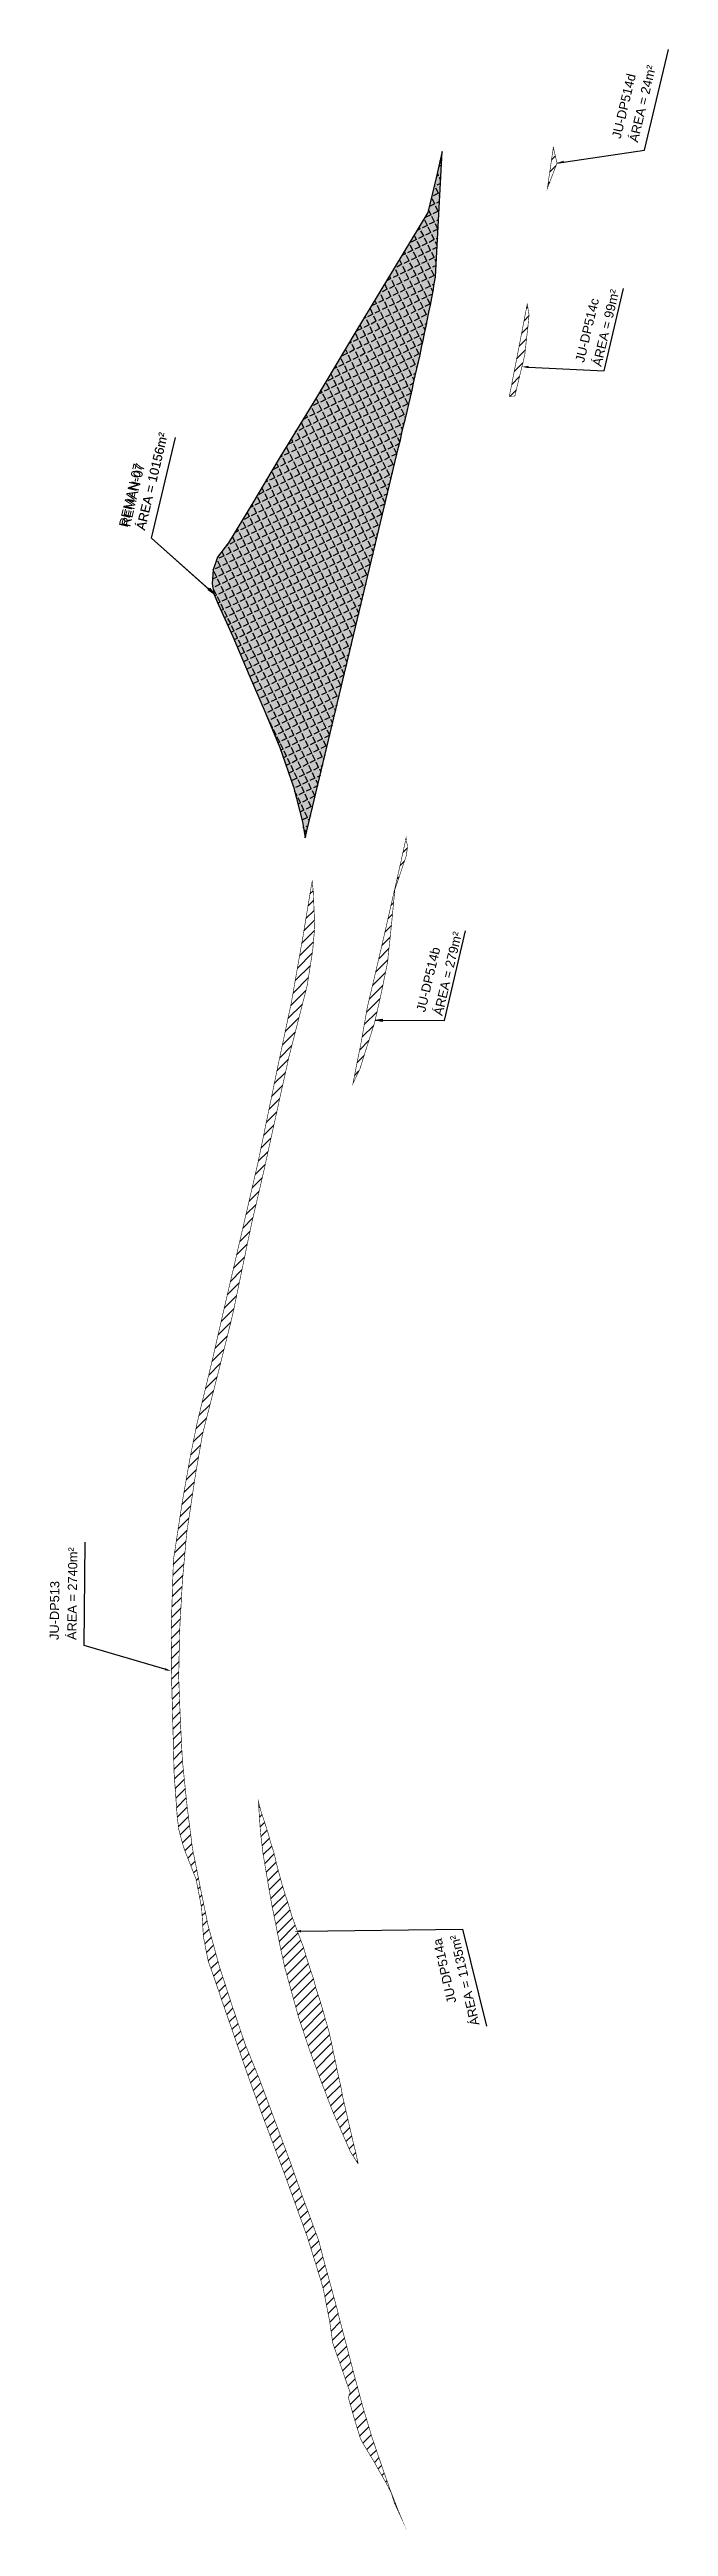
# Model space of a CAD drawing. Header units: metres. Extents: x 287051 to 328239, y 7396995 to 7466021.
# Drawn here: x 304962 to 305232, y 7436998 to 7438081 of the extents above; entities that cross this region are included whole.
import ezdxf

# ---------------------------------------------------------------- set-up
doc = ezdxf.new("R2010")
doc.units = ezdxf.units.M
doc.header["$LTSCALE"] = 10
doc.layers.add('_ÁREA REMANESCENTE', color=7, linetype='Continuous', lineweight=25, true_color=0xdb00db)
doc.layers.add('DESAPROPRIAÇÃO', color=160, linetype='Continuous')
doc.layers.add('U-HZ-TEXTO-DESAP', color=2, linetype='Continuous')
doc.styles.add('ARIAL', font='arial.ttf')
doc.styles.add('DIM', font='arial.ttf', dxfattribs={"width": 0.8})
doc.dimstyles.new('U-1_2000', dxfattribs={"dimscale": 2, "dimtxt": 1.5, "dimasz": 0.75, "dimexe": 0.75, "dimexo": 0.75, "dimgap": 0.25, "dimtad": 1, "dimzin": 4, "dimtxsty": 'DIM', "dimblk": 'ARCHTICK', "dimcen": 0.7, "dimdle": 0.75, "dimclrd": 256, "dimclre": 256, "dimclrt": 256, "dimaunit": 1, "dimadec": 3, "dimazin": 2, "dimtfac": 1, "dimtofl": 0, "dimtmove": 0, "dimatfit": 3, "dimldrblk": 'CLOSEDBLANK', "dimfxl": 0, "dimtolj": 1, "dimtzin": 0, "dimlwd": -1, "dimlwe": -1, "dimarcsym": 0})

msp = doc.modelspace()

# ---------------------------------------------------------------- texts
at = {"layer": 'U-HZ-TEXTO-DESAP', "style": 'ARIAL'}
for s, rotation, p in [('JU-DP514d', 76.5997, (305211.6, 7438041.7)), ('ÁREA = 24m²', 76.5997, (305219.1, 7438040.1)), ('ÁREA = 99m²', 76.5997, (305203.1, 7437942.1)), ('JU-DP514c', 76.5997, (305195.6, 7437943.8)), ('ÁREA = 10156m²', 76.5997, (305003.8, 7437870.5, 703)), ('ÁREA = 10156m²', 76.5997, (305003.8, 7437870.5, 703)), ('REMAN-07', 76.5997, (304996.3, 7437871.8, 703)), ('REMAN-07', 76.5997, (304996.3, 7437871.8, 703)), ('ÁREA = 279m²', 76.5997, (305133.7, 7437658.2)), ('JU-DP514b', 76.5997, (305126.2, 7437659.8)), ('ÁREA = 2740m²', 89.3043, (304973.9, 7437385.5, 713)), ('JU-DP513', 89.3043, (304966.2, 7437385.5, 713)), ('JU-DP514a', 103.0489, (305139.9, 7437227.2, 724)), ('ÁREA = 1135m²', 103.0489, (305150, 7437217.4, 724))]:
    msp.add_text(s, height=4, rotation=rotation, dxfattribs=at).set_placement(p)
at = {"layer": 'U-HZ-TEXTO-DESAP', "color": 2, "linetype": 'Continuous', "lineweight": -3, "insert": (305003.9, 7437870.4, 703), "char_height": 4, "width": 137.377, "attachment_point": 7, "rotation": 76.5997, "style": 'ARIAL'}
msp.add_mtext('{\\C256;\\PREMAN-07\\PÁREA = 10156m²}', dxfattribs=at)

# ---------------------------------------------------------------- blocks, each defined once
blk = doc.blocks.new('_ArchTick')
at = {"color": 0, "linetype": 'ByBlock', "const_width": 0.15}
blk.add_lwpolyline([(-0.5, -0.5), (0.5, 0.5)], dxfattribs=at)

# ---------------------------------------------------------------- hatches: boundary and pattern name
at = {"layer": '_ÁREA REMANESCENTE'}
h = msp.add_hatch(dxfattribs=at)
h.set_pattern_fill('ANGLE', color=256, scale=0.5)
h.set_pattern_definition([(116.050318, (336862.1732, 7403835.4072), (-3.13769244, -1.5337674), [2.54, -0.9525]), (206.050318, (336862.1732, 7403835.4072), (1.5337674, -3.13769244), [2.54, -0.9525])])
h.paths.add_polyline_path([(305114.6, 7437907), (305115.4, 7437910.2), (305116.1, 7437913.3), (305116.8, 7437916.4), (305117.6, 7437919.6), (305118.3, 7437922.7), (305119.1, 7437925.8), (305119.8, 7437928.9), (305120.5, 7437932), (305121.2, 7437935.1), (305121.9, 7437938.2), (305122.6, 7437941.3), (305123.3, 7437944.4), (305124, 7437947.5), (305124.7, 7437950.6), (305125.3, 7437953.7), (305126, 7437956.8), (305126.6, 7437959.9), (305127.3, 7437963), (305127.9, 7437966.1), (305128.5, 7437969.2), (305129.1, 7437972.3), (305129.7, 7437975.3), (305130.2, 7437978.4), (305130.8, 7437981.5), (305133.6, 7438036.4), (305131.1, 7438024.8), (305127.4, 7438009.7), (305112.7, 7437985.3), (305096, 7437957.6), (305078.3, 7437928), (305062.9, 7437902.9), (305050.5, 7437882), (305040.4, 7437865.3), (305035.6, 7437858.9), (305033.6, 7437853.4), (305033.2, 7437847.4), (305034, 7437843), (305036, 7437838.1), (305042.2, 7437824.2), (305049.4, 7437807.4), (305056.3, 7437791.2), (305062.8, 7437775.7), (305068.8, 7437758.5), (305072.6, 7437743.3), (305073.9, 7437736.2)])
at = {"layer": 'DESAPROPRIAÇÃO', "transparency": 33554687}
h = msp.add_hatch(dxfattribs=at)
h.set_pattern_fill('ANSI31', color=256)
h.paths.add_polyline_path([(305166.8, 7437948.8), (305170.8, 7437969.6), (305171.6, 7437964.9), (305171, 7437958.8), (305170.4, 7437953.7), (305169.8, 7437947.9), (305168.8, 7437943.4), (305167.6, 7437938.6), (305166.2, 7437932.9), (305165.4, 7437929.4), (305163, 7437929.3)])
h.paths.add_polyline_path([(305179.6, 7438020.2), (305182.2, 7438038.1), (305183.8, 7438031.3), (305181.3, 7438024.7), (305180.5, 7438022.6)])
h = msp.add_hatch(dxfattribs=at)
h.set_pattern_fill('ANSI31', color=256)
h.paths.add_polyline_path([(305117.9, 7437736.2), (305117.9, 7437735.8), (305118, 7437735.5), (305118.1, 7437735.1), (305118.1, 7437734.7), (305118.2, 7437734.4), (305118.2, 7437734), (305118.3, 7437733.7), (305118.4, 7437733.3), (305118.5, 7437732.8), (305118.5, 7437732.4), (305118.5, 7437732.2), (305118.4, 7437731.9), (305118.4, 7437731.5), (305118.4, 7437731.2), (305118.3, 7437730.8), (305118.3, 7437730.4), (305118.2, 7437730.1), (305118, 7437728.4), (305116.2, 7437723.2), (305114.7, 7437718.7), (305113, 7437713.6), (305112.6, 7437709.6), (305112.2, 7437705.5), (305111.7, 7437700.1), (305111.2, 7437695.2), (305110.7, 7437690.3), (305110.1, 7437685), (305109.9, 7437682.3), (305108.4, 7437674.9), (305107.3, 7437669.5), (305106.2, 7437664.5), (305104.4, 7437656.5), (305103.7, 7437654), (305102.2, 7437649.3), (305100.8, 7437645), (305099.4, 7437640.5), (305097.7, 7437635.1), (305095.3, 7437630.1), (305094.7, 7437628.8), (305096.3, 7437637), (305098.3, 7437646.9), (305101, 7437662.3), (305104.2, 7437675.8), (305108.5, 7437694.3), (305112.1, 7437710.2), (305115.5, 7437725.1)])
h = msp.add_hatch(dxfattribs=at)
h.set_pattern_fill('ANSI31', color=256)
h.paths.add_polyline_path([(305115.1, 7437003.2), (305112.8, 7437008.1), (305111.4, 7437012.7), (305109.1, 7437017.1), (305106.3, 7437021.9), (305104.1, 7437025.9), (305101.3, 7437030.5), (305099.6, 7437033.4), (305098, 7437036.2), (305095.4, 7437044.7), (305092.7, 7437054.2), (305093.5, 7437056.6), (305092.3, 7437059.7), (305090.8, 7437064.1), (305089.1, 7437069), (305087.4, 7437073.7), (305085.9, 7437078.1), (305084.5, 7437087.7), (305081.8, 7437101.5), (305080.8, 7437105.1), (305074.8, 7437124.4), (305065, 7437151.5), (305054.8, 7437178.6), (305049.1, 7437194.3), (305043.6, 7437210.2), (305037.6, 7437227.4), (305034, 7437238.1), (305031.5, 7437245), (305029.4, 7437255.7), (305028.6, 7437268.4), (305026.2, 7437280.9), (305021.2, 7437293.6), (305020.3, 7437296.4), (305018.6, 7437302.8), (305017.9, 7437308.9), (305016.6, 7437327.1), (305016.1, 7437346.4), (305015.4, 7437371.9), (305015.3, 7437390.4), (305016.3, 7437420.5), (305020.2, 7437446.1), (305023.7, 7437465.9), (305026.7, 7437480.6), (305033.3, 7437508), (305037.6, 7437526.8), (305046, 7437563), (305053.2, 7437594.1), (305062.1, 7437637.3), (305067.8, 7437664.2), (305073, 7437693.9), (305076.6, 7437715.8), (305076.9, 7437717.3), (305077.4, 7437712.2), (305078, 7437697.2), (305077.1, 7437686.9), (305074.7, 7437671.6), (305066.7, 7437640.3), (305062.1, 7437619.5), (305055.8, 7437590.7), (305050.3, 7437567), (305042.2, 7437527.9), (305036.1, 7437503.4), (305029, 7437475.5), (305026, 7437458.2), (305022.1, 7437432.4), (305020.2, 7437411.1), (305019, 7437389.4), (305018.6, 7437369.3), (305019.3, 7437350.8), (305020.2, 7437332.9), (305022.3, 7437312.5), (305024.6, 7437294.4), (305028.3, 7437276), (305031.4, 7437260.8), (305036.5, 7437242.3), (305041.7, 7437226.3), (305047.6, 7437208.8), (305053.8, 7437193.6), (305059.9, 7437177.2), (305067.4, 7437157), (305072.3, 7437143.1), (305079.7, 7437123), (305082.1, 7437113.8), (305088.2, 7437091.4), (305088.7, 7437089), (305088.9, 7437088.4), (305095.1, 7437064.7), (305098.8, 7437050.9), (305103, 7437036.9), (305107.6, 7437023.4), (305111, 7437013.8), (305114.5, 7437004.8), (305115.8, 7437001.7)])
h = msp.add_hatch(dxfattribs=at)
h.set_pattern_fill('ANSI31', color=256)
edge = h.paths.add_edge_path()
edge.add_line((305097, 7437156.5), (305095.9, 7437161.4))
edge.add_line((305095.9, 7437161.4), (305094.7, 7437166.3))
edge.add_line((305094.7, 7437166.3), (305093.6, 7437171.1))
edge.add_line((305093.6, 7437171.1), (305092.5, 7437175.9))
edge.add_line((305092.5, 7437175.9), (305091.4, 7437180.7))
edge.add_line((305091.4, 7437180.7), (305090.3, 7437185.4))
edge.add_line((305090.3, 7437185.4), (305089.4, 7437190.3))
edge.add_line((305089.4, 7437190.3), (305088.3, 7437195.1))
edge.add_line((305088.3, 7437195.1), (305087.3, 7437199.9))
edge.add_line((305087.3, 7437199.9), (305086.3, 7437204.6))
edge.add_line((305086.3, 7437204.6), (305085.3, 7437209.4))
edge.add_line((305085.3, 7437209.4), (305084.2, 7437214.3))
edge.add_line((305084.2, 7437214.3), (305082.8, 7437219.2))
edge.add_line((305082.8, 7437219.2), (305081.5, 7437223.8))
edge.add_line((305081.5, 7437223.8), (305080.1, 7437228.5))
edge.add_line((305080.1, 7437228.5), (305078.6, 7437233))
edge.add_line((305078.6, 7437233), (305077.4, 7437237.6))
edge.add_line((305077.4, 7437237.6), (305075.8, 7437242.3))
edge.add_line((305075.8, 7437242.3), (305074.4, 7437246.7))
edge.add_line((305074.4, 7437246.7), (305073, 7437251.4))
edge.add_line((305073, 7437251.4), (305071.2, 7437256.1))
edge.add_line((305071.2, 7437256.1), (305069.6, 7437260.5))
edge.add_line((305069.6, 7437260.5), (305068, 7437264.8))
edge.add_line((305068, 7437264.8), (305066.7, 7437269.3))
edge.add_line((305066.7, 7437269.3), (305065.2, 7437273.9))
edge.add_line((305065.2, 7437273.9), (305063.8, 7437278.4))
edge.add_line((305063.8, 7437278.4), (305062.6, 7437282.8))
edge.add_line((305062.6, 7437282.8), (305061.4, 7437287.3))
edge.add_line((305061.4, 7437287.3), (305060.3, 7437292.1))
edge.add_line((305060.3, 7437292.1), (305058.8, 7437296.8))
edge.add_line((305058.8, 7437296.8), (305057.5, 7437301.5))
edge.add_line((305057.5, 7437301.5), (305056, 7437306.2))
edge.add_line((305056, 7437306.2), (305054.5, 7437310.7))
edge.add_line((305054.5, 7437310.7), (305053.4, 7437314.9))
edge.add_line((305053.4, 7437314.9), (305054.3, 7437301.5))
edge.add_line((305054.3, 7437301.5), (305055.4, 7437292.3))
edge.add_line((305055.4, 7437292.3), (305056.6, 7437285.1))
edge.add_line((305056.6, 7437285.1), (305059, 7437271.1))
edge.add_line((305059, 7437271.1), (305061, 7437261))
edge.add_line((305061, 7437261), (305062.9, 7437251.5))
edge.add_line((305062.9, 7437251.5), (305065, 7437242))
edge.add_line((305065, 7437242), (305071, 7437220.4))
edge.add_line((305071, 7437220.4), (305075.9, 7437205.8))
edge.add_line((305075.9, 7437205.8), (305080.7, 7437192.8))
edge.add_line((305080.7, 7437192.8), (305085.8, 7437179.5))
edge.add_line((305085.8, 7437179.5), (305093.6, 7437161.7))
edge.add_line((305093.6, 7437161.7), (305097, 7437156.4))

# ---------------------------------------------------------------- linework, layer by layer
at = {"layer": '_ÁREA REMANESCENTE'}
for p, q in [((305130.8, 7437981.5), (305133.6, 7438036.4)), ((305133.6, 7438036.4), (305131.1, 7438024.8)), ((305131.1, 7438024.8), (305127.4, 7438009.7)), ((305127.4, 7438009.7), (305112.7, 7437985.3)), ((305112.7, 7437985.3), (305096, 7437957.6)), ((305129.1, 7437972.3), (305129.7, 7437975.3)), ((305129.7, 7437975.3), (305130.2, 7437978.4)), ((305130.2, 7437978.4), (305130.8, 7437981.5)), ((305126.6, 7437959.9), (305127.3, 7437963)), ((305127.3, 7437963), (305127.9, 7437966.1)), ((305127.9, 7437966.1), (305128.5, 7437969.2)), ((305128.5, 7437969.2), (305129.1, 7437972.3)), ((305096, 7437957.6), (305078.3, 7437928)), ((305124.7, 7437950.6), (305125.3, 7437953.7)), ((305125.3, 7437953.7), (305126, 7437956.8)), ((305126, 7437956.8), (305126.6, 7437959.9)), ((305121.9, 7437938.2), (305122.6, 7437941.3)), ((305122.6, 7437941.3), (305123.3, 7437944.4)), ((305123.3, 7437944.4), (305124, 7437947.5)), ((305124, 7437947.5), (305124.7, 7437950.6)), ((305119.8, 7437928.9), (305120.5, 7437932)), ((305120.5, 7437932), (305121.2, 7437935.1)), ((305121.2, 7437935.1), (305121.9, 7437938.2)), ((305078.3, 7437928), (305062.9, 7437902.9)), ((305116.8, 7437916.4), (305117.6, 7437919.6)), ((305117.6, 7437919.6), (305118.3, 7437922.7)), ((305118.3, 7437922.7), (305119.1, 7437925.8)), ((305119.1, 7437925.8), (305119.8, 7437928.9)), ((305114.6, 7437907), (305115.4, 7437910.2)), ((305115.4, 7437910.2), (305116.1, 7437913.3)), ((305116.1, 7437913.3), (305116.8, 7437916.4)), ((305062.9, 7437902.9), (305050.5, 7437882)), ((305073.9, 7437736.2), (305114.6, 7437907)), ((305114.6, 7437907), (305114.6, 7437907)), ((305050.5, 7437882), (305040.4, 7437865.3)), ((305040.4, 7437865.3), (305035.6, 7437858.9)), ((305040.4, 7437865.3), (305035.6, 7437858.9)), ((305035.6, 7437858.9), (305033.6, 7437853.4)), ((305035.6, 7437858.9), (305033.6, 7437853.4)), ((305033.6, 7437853.4), (305033.2, 7437847.4)), ((305033.6, 7437853.4), (305033.2, 7437847.4)), ((305033.2, 7437847.4), (305034, 7437843)), ((305033.2, 7437847.4), (305034, 7437843)), ((305034, 7437843), (305036, 7437838.1)), ((305034, 7437843), (305036, 7437838.1)), ((305036, 7437838.1), (305042.2, 7437824.2)), ((305042.2, 7437824.2), (305049.4, 7437807.4)), ((305049.4, 7437807.4), (305056.3, 7437791.2)), ((305056.3, 7437791.2), (305062.8, 7437775.7)), ((305062.8, 7437775.7), (305068.8, 7437758.5)), ((305068.8, 7437758.5), (305072.6, 7437743.3)), ((305072.6, 7437743.3), (305073.9, 7437736.2))]:
    msp.add_line(p, q, dxfattribs=at)
at = {"layer": '_ÁREA REMANESCENTE', "linetype": 'Continuous'}
for p, q in [((305133.3, 7438030.4), (305132.2, 7438029.8)), ((305133.3, 7438031.2), (305132.7, 7438032.4)), ((305133.5, 7438034.3), (305133.1, 7438034.2)), ((305132, 7438018.1), (305129.7, 7438016.9)), ((305130.4, 7438021.2), (305130.2, 7438021.1)), ((305130.4, 7438021.2), (305130.3, 7438021.5)), ((305132, 7438018.1), (305130.9, 7438020.3)), ((305132.1, 7438025.9), (305131.2, 7438025.5)), ((305132.9, 7438022.4), (305131.3, 7438021.6)), ((305132.1, 7438025.9), (305131.6, 7438026.9)), ((305132.6, 7438016.8), (305132.4, 7438017.2)), ((305133, 7438024), (305132.5, 7438025)), ((305133.1, 7438026.4), (305132.9, 7438026.3)), ((305127.2, 7438004), (305126.1, 7438006.3)), ((305128.8, 7438008.7), (305126.5, 7438007.6)), ((305128.8, 7438008.7), (305127.7, 7438010.9)), ((305130.3, 7438005.6), (305128, 7438004.5)), ((305130.4, 7438013.4), (305128.1, 7438012.3)), ((305130.3, 7438005.6), (305129.2, 7438007.9)), ((305130.4, 7438013.4), (305129.3, 7438015.7)), ((305131.9, 7438010.2), (305129.6, 7438009.1)), ((305131.9, 7438010.2), (305130.8, 7438012.5)), ((305132.5, 7438014.4), (305131.2, 7438013.8)), ((305132.1, 7438006.4), (305131.2, 7438006)), ((305120.8, 7437993.2), (305119.7, 7437995.4)), ((305122.4, 7437997.8), (305120.1, 7437996.7)), ((305122.4, 7437997.8), (305121.5, 7437999.8)), ((305124, 7437994.7), (305121.7, 7437993.6)), ((305124, 7438002.5), (305122.7, 7438001.8)), ((305124, 7437994.7), (305122.8, 7437997)), ((305125.6, 7437999.4), (305123.3, 7437998.3)), ((305124, 7438002.5), (305123.6, 7438003.4)), ((305125.6, 7437999.4), (305124.4, 7438001.6)), ((305127.1, 7437996.2), (305124.8, 7437995.1)), ((305127.2, 7438004), (305124.9, 7438002.9)), ((305127.1, 7437996.2), (305126, 7437998.5)), ((305128.7, 7438000.9), (305126.4, 7437999.8)), ((305128.6, 7437993.1), (305127.5, 7437995.4)), ((305128.7, 7438000.9), (305127.6, 7438003.2)), ((305130.2, 7437997.8), (305128, 7437996.6)), ((305130.2, 7437997.8), (305129.1, 7438000)), ((305131.4, 7437994.5), (305129.5, 7437993.5)), ((305131.8, 7438002.4), (305129.6, 7438001.3)), ((305131.8, 7438002.4), (305130.7, 7438004.7)), ((305131.5, 7437995.2), (305130.7, 7437996.9)), ((305131.7, 7437998.5), (305131.1, 7437998.2)), ((305112.9, 7437985.4), (305112.8, 7437985.3)), ((305112.9, 7437985.4), (305112.9, 7437985.5)), ((305114.5, 7437982.3), (305113.4, 7437984.6)), ((305116.1, 7437987), (305113.8, 7437985.8)), ((305116.1, 7437987), (305115, 7437989.1)), ((305117.6, 7437983.8), (305115.3, 7437982.7)), ((305117.7, 7437991.6), (305116.1, 7437990.8)), ((305117.6, 7437983.8), (305116.5, 7437986.1)), ((305119.2, 7437988.5), (305116.9, 7437987.4)), ((305117.7, 7437991.6), (305117.2, 7437992.7)), ((305119.2, 7437988.5), (305118.1, 7437990.8)), ((305120.8, 7437993.2), (305118.5, 7437992)), ((305120.8, 7437985.4), (305118.5, 7437984.2)), ((305120.8, 7437985.4), (305119.6, 7437987.6)), ((305122.4, 7437990), (305120.1, 7437988.9)), ((305122.4, 7437990), (305121.2, 7437992.3)), ((305122.3, 7437982.2), (305121.2, 7437984.5)), ((305123.9, 7437986.9), (305121.6, 7437985.8)), ((305123.9, 7437986.9), (305122.8, 7437989.2)), ((305125.4, 7437983.7), (305123.1, 7437982.6)), ((305125.5, 7437991.6), (305123.2, 7437990.4)), ((305125.4, 7437983.7), (305124.3, 7437986)), ((305125.5, 7437991.6), (305124.4, 7437993.8)), ((305127, 7437988.4), (305124.7, 7437987.3)), ((305127, 7437988.4), (305125.9, 7437990.7)), ((305128.6, 7437985.3), (305126.3, 7437984.2)), ((305128.6, 7437993.1), (305126.4, 7437992)), ((305128.6, 7437985.3), (305127.4, 7437987.6)), ((305130.2, 7437990), (305127.9, 7437988.8)), ((305130.1, 7437982.1), (305129, 7437984.4)), ((305130.2, 7437990), (305129.1, 7437992.2)), ((305131, 7437986.5), (305129.4, 7437985.7)), ((305131.1, 7437988), (305130.6, 7437989.1)), ((305131.2, 7437990.5), (305131, 7437990.4)), ((305106.6, 7437974.5), (305106.1, 7437974.3)), ((305106.6, 7437974.5), (305106.5, 7437974.8)), ((305108.1, 7437971.4), (305107, 7437973.7)), ((305109.7, 7437976.1), (305107.5, 7437975)), ((305109.7, 7437976.1), (305108.6, 7437978.4)), ((305111.3, 7437972.9), (305109, 7437971.8)), ((305111.3, 7437980.8), (305109.5, 7437979.8)), ((305111.3, 7437972.9), (305110.2, 7437975.2)), ((305112.9, 7437977.6), (305110.6, 7437976.5)), ((305111.3, 7437980.8), (305110.7, 7437982)), ((305112.9, 7437977.6), (305111.8, 7437979.9)), ((305114.4, 7437974.5), (305112.1, 7437973.4)), ((305114.5, 7437982.3), (305112.2, 7437981.2)), ((305114.4, 7437974.5), (305113.3, 7437976.8)), ((305116, 7437979.1), (305113.7, 7437978)), ((305115.9, 7437971.3), (305114.8, 7437973.6)), ((305116, 7437979.1), (305114.9, 7437981.4)), ((305117.5, 7437976), (305115.3, 7437974.9)), ((305117.5, 7437976), (305116.4, 7437978.3)), ((305119.1, 7437972.9), (305116.8, 7437971.8)), ((305119.1, 7437980.7), (305116.9, 7437979.6)), ((305119.1, 7437980.7), (305118, 7437983)), ((305119.1, 7437972.9), (305118, 7437975.2)), ((305120.7, 7437977.5), (305118.4, 7437976.4)), ((305120.7, 7437977.5), (305119.6, 7437979.8)), ((305122.2, 7437974.4), (305119.9, 7437973.3)), ((305122.3, 7437982.2), (305120, 7437981.1)), ((305122.2, 7437974.4), (305121.1, 7437976.7)), ((305123.8, 7437979.1), (305121.5, 7437978)), ((305123.8, 7437971.3), (305122.6, 7437973.5)), ((305123.8, 7437979.1), (305122.7, 7437981.4)), ((305125.4, 7437975.9), (305123.1, 7437974.8)), ((305125.4, 7437975.9), (305124.2, 7437978.2)), ((305126.9, 7437972.8), (305124.6, 7437971.7)), ((305127, 7437980.6), (305124.7, 7437979.5)), ((305127, 7437980.6), (305125.8, 7437982.9)), ((305126.9, 7437972.8), (305125.8, 7437975.1)), ((305128.5, 7437977.5), (305126.2, 7437976.4)), ((305128.5, 7437977.5), (305127.4, 7437979.8)), ((305129.4, 7437974), (305127.7, 7437973.2)), ((305130.1, 7437982.1), (305127.8, 7437981)), ((305129.6, 7437975.1), (305128.9, 7437976.6)), ((305130.2, 7437978.3), (305129.3, 7437977.9)), ((305130.7, 7437980.9), (305130.5, 7437981.3)), ((305100.3, 7437963.7), (305099.5, 7437963.3)), ((305100.3, 7437963.7), (305100, 7437964.2)), ((305101.8, 7437960.5), (305100.7, 7437962.8)), ((305103.4, 7437965.2), (305101.1, 7437964.1)), ((305103.4, 7437965.2), (305102.3, 7437967.5)), ((305104.9, 7437962.1), (305102.6, 7437960.9)), ((305105, 7437969.9), (305102.8, 7437968.8)), ((305104.9, 7437962.1), (305103.8, 7437964.3)), ((305106.5, 7437966.7), (305104.2, 7437965.6)), ((305105, 7437969.9), (305104.3, 7437971.3)), ((305106.5, 7437966.7), (305105.4, 7437969)), ((305108.1, 7437963.6), (305105.8, 7437962.5)), ((305108.1, 7437971.4), (305105.9, 7437970.3)), ((305108.1, 7437963.6), (305106.9, 7437965.9)), ((305109.7, 7437968.3), (305107.4, 7437967.2)), ((305109.6, 7437960.5), (305108.5, 7437962.7)), ((305109.7, 7437968.3), (305108.6, 7437970.6)), ((305111.2, 7437965.1), (305108.9, 7437964)), ((305111.2, 7437965.1), (305110.1, 7437967.4)), ((305112.8, 7437969.8), (305110.5, 7437968.7)), ((305112.7, 7437962), (305110.5, 7437960.9)), ((305112.7, 7437962), (305111.6, 7437964.3)), ((305112.8, 7437969.8), (305111.7, 7437972.1)), ((305114.3, 7437966.7), (305112.1, 7437965.6)), ((305114.3, 7437966.7), (305113.2, 7437968.9)), ((305115.9, 7437963.5), (305113.6, 7437962.4)), ((305115.9, 7437971.3), (305113.7, 7437970.2)), ((305115.9, 7437963.5), (305114.8, 7437965.8)), ((305117.5, 7437968.2), (305115.2, 7437967.1)), ((305117.4, 7437960.4), (305116.3, 7437962.7)), ((305117.5, 7437968.2), (305116.4, 7437970.5)), ((305119, 7437965.1), (305116.7, 7437963.9)), ((305119, 7437965.1), (305117.9, 7437967.3)), ((305120.6, 7437969.7), (305118.3, 7437968.6)), ((305120.5, 7437961.9), (305119.4, 7437964.2)), ((305120.6, 7437969.7), (305119.5, 7437972)), ((305122.1, 7437966.6), (305119.9, 7437965.5)), ((305122.1, 7437966.6), (305121, 7437968.9)), ((305123.7, 7437963.5), (305121.4, 7437962.3)), ((305123.8, 7437971.3), (305121.5, 7437970.2)), ((305123.7, 7437963.5), (305122.6, 7437965.7)), ((305125.3, 7437968.1), (305123, 7437967)), ((305125.2, 7437960.3), (305124.1, 7437962.6)), ((305125.3, 7437968.1), (305124.2, 7437970.4)), ((305126.8, 7437965), (305124.5, 7437963.9)), ((305126.8, 7437965), (305125.7, 7437967.3)), ((305128.4, 7437969.7), (305126.1, 7437968.5)), ((305127.4, 7437963.7), (305127.2, 7437964.1)), ((305128.4, 7437969.7), (305127.3, 7437971.9)), ((305127.8, 7437965.5), (305127.7, 7437965.4)), ((305093.9, 7437952.8), (305092.8, 7437952.3)), ((305093.9, 7437952.8), (305093.6, 7437953.5)), ((305095.4, 7437949.7), (305094.3, 7437951.9)), ((305097, 7437954.3), (305094.8, 7437953.2)), ((305097, 7437954.3), (305095.9, 7437956.6)), ((305098.6, 7437951.2), (305096.3, 7437950.1)), ((305098.6, 7437959), (305096.4, 7437957.9)), ((305098.6, 7437951.2), (305097.5, 7437953.5)), ((305098.6, 7437959), (305097.9, 7437960.6)), ((305100.2, 7437955.9), (305097.9, 7437954.7)), ((305100.2, 7437955.9), (305099.1, 7437958.1)), ((305101.7, 7437952.7), (305099.4, 7437951.6)), ((305101.8, 7437960.5), (305099.5, 7437959.4)), ((305101.7, 7437952.7), (305100.6, 7437955)), ((305103.3, 7437957.4), (305101, 7437956.3)), ((305103.3, 7437949.6), (305102.1, 7437951.9)), ((305103.3, 7437957.4), (305102.2, 7437959.7)), ((305104.9, 7437954.3), (305102.6, 7437953.1)), ((305104.9, 7437954.3), (305103.7, 7437956.5)), ((305106.5, 7437958.9), (305104.2, 7437957.8)), ((305106.5, 7437958.9), (305105.3, 7437961.2)), ((305106.4, 7437951.1), (305105.3, 7437953.4)), ((305108, 7437955.8), (305105.7, 7437954.7)), ((305108, 7437955.8), (305106.9, 7437958.1)), ((305109.5, 7437952.7), (305107.2, 7437951.5)), ((305109.6, 7437960.5), (305107.3, 7437959.3)), ((305109.5, 7437952.7), (305108.4, 7437954.9)), ((305111.1, 7437957.3), (305108.8, 7437956.2)), ((305111.1, 7437949.5), (305109.9, 7437951.8)), ((305111.1, 7437957.3), (305110, 7437959.6)), ((305112.7, 7437954.2), (305110.4, 7437953.1)), ((305112.7, 7437954.2), (305111.5, 7437956.5)), ((305114.3, 7437958.9), (305112, 7437957.7)), ((305114.2, 7437951), (305113.1, 7437953.3)), ((305114.3, 7437958.9), (305113.2, 7437961.1)), ((305115.8, 7437955.7), (305113.5, 7437954.6)), ((305115.8, 7437955.7), (305114.7, 7437958)), ((305117.4, 7437960.4), (305115.1, 7437959.3)), ((305117.3, 7437952.6), (305115.1, 7437951.5)), ((305117.3, 7437952.6), (305116.2, 7437954.9)), ((305118.9, 7437957.3), (305116.7, 7437956.1)), ((305118.9, 7437957.3), (305117.8, 7437959.5)), ((305118.9, 7437949.4), (305117.8, 7437951.7)), ((305120.5, 7437954.1), (305118.2, 7437953)), ((305120.5, 7437961.9), (305118.3, 7437960.8)), ((305120.5, 7437954.1), (305119.4, 7437956.4)), ((305122.1, 7437958.8), (305119.8, 7437957.7)), ((305122, 7437951), (305120.9, 7437953.3)), ((305122.1, 7437958.8), (305121, 7437961.1)), ((305123.6, 7437955.6), (305121.3, 7437954.5)), ((305123.6, 7437955.6), (305122.5, 7437957.9)), ((305125.2, 7437960.3), (305122.9, 7437959.2)), ((305125.1, 7437952.5), (305122.9, 7437951.4)), ((305125.1, 7437952.6), (305124, 7437954.8)), ((305126, 7437956.8), (305124.5, 7437956.1)), ((305126.3, 7437958.1), (305125.6, 7437959.5)), ((305126.9, 7437961.1), (305126.1, 7437960.7)), ((305087.6, 7437941.9), (305086.2, 7437941.3)), ((305087.6, 7437941.9), (305087.1, 7437942.8)), ((305089.1, 7437938.8), (305088, 7437941.1)), ((305090.7, 7437943.4), (305088.4, 7437942.3)), ((305090.7, 7437943.4), (305089.6, 7437945.7)), ((305092.3, 7437948.1), (305090, 7437947)), ((305092.2, 7437940.3), (305090, 7437939.2)), ((305092.2, 7437940.3), (305091.1, 7437942.6)), ((305092.3, 7437948.1), (305091.4, 7437949.9)), ((305093.8, 7437945), (305091.6, 7437943.9)), ((305093.8, 7437945), (305092.7, 7437947.3)), ((305095.4, 7437941.8), (305093.1, 7437940.7)), ((305095.4, 7437949.7), (305093.2, 7437948.5)), ((305095.4, 7437941.8), (305094.3, 7437944.1)), ((305097, 7437946.5), (305094.7, 7437945.4)), ((305096.9, 7437938.7), (305095.8, 7437941)), ((305097, 7437946.5), (305095.9, 7437948.8)), ((305098.5, 7437943.4), (305096.2, 7437942.3)), ((305098.5, 7437943.4), (305097.4, 7437945.7)), ((305100.1, 7437948.1), (305097.8, 7437946.9)), ((305100, 7437940.2), (305098.9, 7437942.5)), ((305100.1, 7437948.1), (305099, 7437950.3)), ((305101.6, 7437944.9), (305099.4, 7437943.8)), ((305101.6, 7437944.9), (305100.5, 7437947.2)), ((305103.2, 7437941.8), (305100.9, 7437940.7)), ((305103.3, 7437949.6), (305101, 7437948.5)), ((305103.2, 7437941.8), (305102.1, 7437944.1)), ((305104.8, 7437946.4), (305102.5, 7437945.3)), ((305104.7, 7437938.6), (305103.6, 7437940.9)), ((305104.8, 7437946.4), (305103.7, 7437948.7)), ((305106.3, 7437943.3), (305104, 7437942.2)), ((305106.4, 7437951.1), (305104.1, 7437950)), ((305106.3, 7437943.3), (305105.2, 7437945.6)), ((305107.9, 7437948), (305105.6, 7437946.9)), ((305107.9, 7437940.2), (305106.7, 7437942.5)), ((305107.9, 7437948), (305106.8, 7437950.3)), ((305109.5, 7437944.8), (305107.2, 7437943.7)), ((305109.5, 7437944.8), (305108.3, 7437947.1)), ((305111, 7437941.7), (305108.7, 7437940.6)), ((305111.1, 7437949.5), (305108.8, 7437948.4)), ((305111, 7437941.7), (305109.9, 7437944)), ((305112.6, 7437946.4), (305110.3, 7437945.3)), ((305112.5, 7437938.6), (305111.4, 7437940.8)), ((305112.6, 7437946.4), (305111.5, 7437948.7)), ((305114.1, 7437943.2), (305111.8, 7437942.1)), ((305114.2, 7437951), (305111.9, 7437949.9)), ((305114.1, 7437943.2), (305113, 7437945.5)), ((305115.7, 7437947.9), (305113.4, 7437946.8)), ((305115.7, 7437940.1), (305114.5, 7437942.4)), ((305115.7, 7437947.9), (305114.6, 7437950.2)), ((305117.3, 7437944.8), (305115, 7437943.7)), ((305117.3, 7437944.8), (305116.1, 7437947.1)), ((305118.8, 7437941.6), (305116.5, 7437940.5)), ((305118.9, 7437949.4), (305116.6, 7437948.3)), ((305118.8, 7437941.6), (305117.7, 7437943.9)), ((305120.4, 7437946.3), (305118.1, 7437945.2)), ((305120.3, 7437938.5), (305119.2, 7437940.8)), ((305120.4, 7437946.3), (305119.3, 7437948.6)), ((305122, 7437951), (305119.7, 7437949.9)), ((305121.9, 7437943.2), (305119.7, 7437942.1)), ((305121.9, 7437943.2), (305120.8, 7437945.5)), ((305123.5, 7437947.8), (305121.3, 7437946.7)), ((305123.5, 7437947.8), (305122.4, 7437950.1)), ((305122.7, 7437941.6), (305122.4, 7437942.3)), ((305123.2, 7437943.8), (305122.8, 7437943.6)), ((305081.2, 7437931), (305079.6, 7437930.3)), ((305081.2, 7437931), (305080.7, 7437932.1)), ((305082.8, 7437927.9), (305081.6, 7437930.2)), ((305084.4, 7437932.6), (305082.1, 7437931.5)), ((305084.4, 7437932.6), (305083.2, 7437934.9)), ((305086, 7437937.2), (305083.7, 7437936.1)), ((305085.9, 7437929.4), (305084.8, 7437931.7)), ((305086, 7437937.2), (305085, 7437939.2)), ((305087.5, 7437934.1), (305085.2, 7437933)), ((305087.5, 7437934.1), (305086.4, 7437936.4)), ((305089, 7437931), (305086.7, 7437929.9)), ((305089.1, 7437938.8), (305086.8, 7437937.7)), ((305089, 7437931), (305087.9, 7437933.3)), ((305090.6, 7437935.6), (305088.3, 7437934.5)), ((305090.6, 7437927.8), (305089.4, 7437930.1)), ((305090.6, 7437935.6), (305089.5, 7437937.9)), ((305092.2, 7437932.5), (305089.9, 7437931.4)), ((305092.2, 7437932.5), (305091, 7437934.8)), ((305093.8, 7437937.2), (305091.5, 7437936.1)), ((305093.7, 7437929.4), (305092.6, 7437931.6)), ((305093.8, 7437937.2), (305092.7, 7437939.5)), ((305095.3, 7437934), (305093, 7437932.9)), ((305095.3, 7437934), (305094.2, 7437936.3)), ((305096.9, 7437938.7), (305094.6, 7437937.6)), ((305096.8, 7437930.9), (305094.6, 7437929.8)), ((305096.8, 7437930.9), (305095.7, 7437933.2)), ((305098.4, 7437935.6), (305096.2, 7437934.5)), ((305098.4, 7437935.6), (305097.3, 7437937.9)), ((305098.4, 7437927.8), (305097.3, 7437930)), ((305100, 7437932.4), (305097.7, 7437931.3)), ((305100, 7437940.2), (305097.8, 7437939.1)), ((305100, 7437932.4), (305098.9, 7437934.7)), ((305101.6, 7437937.1), (305099.3, 7437936)), ((305101.5, 7437929.3), (305100.4, 7437931.6)), ((305101.6, 7437937.1), (305100.5, 7437939.4)), ((305103.1, 7437934), (305100.8, 7437932.9)), ((305103.1, 7437934), (305102, 7437936.2)), ((305104.7, 7437938.6), (305102.4, 7437937.5)), ((305104.6, 7437930.8), (305102.4, 7437929.7)), ((305104.6, 7437930.8), (305103.5, 7437933.1)), ((305106.2, 7437935.5), (305104, 7437934.4)), ((305106.2, 7437935.5), (305105.1, 7437937.8)), ((305106.2, 7437927.7), (305105.1, 7437930)), ((305107.8, 7437932.4), (305105.5, 7437931.2)), ((305107.9, 7437940.2), (305105.6, 7437939.1)), ((305107.8, 7437932.4), (305106.7, 7437934.6)), ((305109.4, 7437937), (305107.1, 7437935.9)), ((305109.3, 7437929.2), (305108.2, 7437931.5)), ((305109.4, 7437937), (305108.3, 7437939.3)), ((305110.9, 7437933.9), (305108.6, 7437932.8)), ((305110.9, 7437933.9), (305109.8, 7437936.2)), ((305112.5, 7437938.6), (305110.2, 7437937.5)), ((305112.5, 7437930.8), (305110.2, 7437929.6)), ((305112.5, 7437930.8), (305111.3, 7437933)), ((305114.1, 7437935.4), (305111.8, 7437934.3)), ((305114.1, 7437935.4), (305112.9, 7437937.7)), ((305114, 7437927.6), (305112.9, 7437929.9)), ((305115.6, 7437932.3), (305113.3, 7437931.2)), ((305115.7, 7437940.1), (305113.4, 7437939)), ((305115.6, 7437932.3), (305114.5, 7437934.6)), ((305117.2, 7437937), (305114.9, 7437935.8)), ((305117.1, 7437929.2), (305116, 7437931.4)), ((305117.2, 7437937), (305116.1, 7437939.2)), ((305118.7, 7437933.8), (305116.4, 7437932.7)), ((305118.7, 7437933.8), (305117.6, 7437936.1)), ((305120.2, 7437930.7), (305118, 7437929.6)), ((305120.3, 7437938.5), (305118.1, 7437937.4)), ((305120.2, 7437930.8), (305119.1, 7437933)), ((305121.2, 7437935), (305119.6, 7437934.2)), ((305121.5, 7437936.2), (305120.8, 7437937.6)), ((305122.2, 7437939.4), (305121.2, 7437938.9)), ((305074.9, 7437920.2), (305072.9, 7437919.2)), ((305074.9, 7437920.2), (305074.3, 7437921.4)), ((305076.4, 7437917), (305075.3, 7437919.3)), ((305078, 7437921.7), (305075.7, 7437920.6)), ((305076.5, 7437924.8), (305076.3, 7437924.7)), ((305076.5, 7437924.8), (305076.4, 7437925)), ((305078, 7437921.7), (305076.9, 7437924)), ((305079.6, 7437926.4), (305077.3, 7437925.3)), ((305079.5, 7437918.6), (305078.4, 7437920.8)), ((305079.6, 7437926.4), (305078.6, 7437928.5)), ((305081.1, 7437923.2), (305078.9, 7437922.1)), ((305081.1, 7437923.2), (305080, 7437925.5)), ((305082.7, 7437920.1), (305080.4, 7437919)), ((305082.8, 7437927.9), (305080.5, 7437926.8)), ((305082.7, 7437920.1), (305081.6, 7437922.4)), ((305084.3, 7437924.8), (305082, 7437923.6)), ((305084.2, 7437917), (305083.1, 7437919.2)), ((305084.3, 7437924.8), (305083.2, 7437927)), ((305085.8, 7437921.6), (305083.5, 7437920.5)), ((305085.9, 7437929.4), (305083.6, 7437928.3)), ((305085.8, 7437921.6), (305084.7, 7437923.9)), ((305087.4, 7437926.3), (305085.1, 7437925.2)), ((305087.4, 7437918.5), (305086.2, 7437920.8)), ((305087.4, 7437926.3), (305086.3, 7437928.6)), ((305089, 7437923.2), (305086.7, 7437922)), ((305089, 7437923.2), (305087.8, 7437925.4)), ((305090.5, 7437920), (305088.2, 7437918.9)), ((305090.6, 7437927.8), (305088.3, 7437926.7)), ((305090.5, 7437920), (305089.4, 7437922.3)), ((305092.1, 7437924.7), (305089.8, 7437923.6)), ((305092, 7437916.9), (305090.9, 7437919.2)), ((305092.1, 7437924.7), (305091, 7437927)), ((305093.6, 7437921.6), (305091.3, 7437920.4)), ((305093.7, 7437929.4), (305091.4, 7437928.2)), ((305093.6, 7437921.6), (305092.5, 7437923.8)), ((305095.2, 7437926.2), (305092.9, 7437925.1)), ((305095.2, 7437918.4), (305094, 7437920.7)), ((305095.2, 7437926.2), (305094.1, 7437928.5)), ((305096.8, 7437923.1), (305094.5, 7437922)), ((305096.8, 7437923.1), (305095.6, 7437925.4)), ((305098.3, 7437920), (305096, 7437918.8)), ((305098.4, 7437927.8), (305096.1, 7437926.6)), ((305098.3, 7437920), (305097.2, 7437922.2)), ((305099.9, 7437924.6), (305097.6, 7437923.5)), ((305099.8, 7437916.8), (305098.7, 7437919.1)), ((305099.9, 7437924.6), (305098.8, 7437926.9)), ((305101.5, 7437929.3), (305099.2, 7437928.2)), ((305101.4, 7437921.5), (305099.2, 7437920.4)), ((305101.4, 7437921.5), (305100.3, 7437923.8)), ((305103, 7437926.2), (305100.8, 7437925)), ((305103, 7437926.2), (305101.9, 7437928.4)), ((305103, 7437918.3), (305101.9, 7437920.6)), ((305104.6, 7437923), (305102.3, 7437921.9)), ((305104.6, 7437923), (305103.5, 7437925.3)), ((305106.1, 7437919.9), (305103.8, 7437918.8)), ((305106.2, 7437927.7), (305103.9, 7437926.6)), ((305106.1, 7437919.9), (305105, 7437922.2)), ((305107.7, 7437924.6), (305105.4, 7437923.4)), ((305107.6, 7437916.7), (305106.5, 7437919)), ((305107.7, 7437924.6), (305106.6, 7437926.8)), ((305109.3, 7437929.2), (305107, 7437928.1)), ((305109.2, 7437921.4), (305107, 7437920.3)), ((305109.2, 7437921.4), (305108.1, 7437923.7)), ((305110.8, 7437926.1), (305108.6, 7437925)), ((305110.8, 7437926.1), (305109.7, 7437928.4)), ((305110.8, 7437918.3), (305109.7, 7437920.6)), ((305112.4, 7437922.9), (305110.1, 7437921.8)), ((305112.4, 7437922.9), (305111.3, 7437925.2)), ((305113.9, 7437919.8), (305111.6, 7437918.7)), ((305114, 7437927.6), (305111.7, 7437926.5)), ((305113.9, 7437919.8), (305112.8, 7437922.1)), ((305115.5, 7437924.5), (305113.2, 7437923.4)), ((305115.5, 7437916.7), (305114.3, 7437919)), ((305115.5, 7437924.5), (305114.4, 7437926.8)), ((305117.1, 7437929.2), (305114.8, 7437928)), ((305117.1, 7437921.3), (305114.8, 7437920.2)), ((305117.1, 7437921.3), (305115.9, 7437923.6)), ((305118.7, 7437926), (305116.4, 7437924.9)), ((305118.7, 7437926), (305117.5, 7437928.3)), ((305117.7, 7437920), (305117.5, 7437920.5)), ((305118.1, 7437921.9), (305117.9, 7437921.8)), ((305068.5, 7437909.3), (305066.2, 7437908.2)), ((305068.5, 7437909.3), (305067.8, 7437910.9)), ((305070.1, 7437906.1), (305068.9, 7437908.4)), ((305071.7, 7437910.8), (305069.4, 7437909.7)), ((305070.1, 7437914), (305069.5, 7437913.6)), ((305070.1, 7437914), (305069.9, 7437914.4)), ((305071.7, 7437910.8), (305070.5, 7437913.1)), ((305073.3, 7437915.5), (305071, 7437914.4)), ((305073.2, 7437907.7), (305072.1, 7437910)), ((305073.3, 7437915.5), (305072.2, 7437917.8)), ((305074.8, 7437912.4), (305072.5, 7437911.2)), ((305074.8, 7437912.4), (305073.7, 7437914.6)), ((305076.4, 7437917), (305074.1, 7437915.9)), ((305076.3, 7437909.2), (305074.1, 7437908.1)), ((305076.3, 7437909.2), (305075.2, 7437911.5)), ((305077.9, 7437913.9), (305075.7, 7437912.8)), ((305077.9, 7437913.9), (305076.8, 7437916.2)), ((305077.9, 7437906.1), (305076.8, 7437908.4)), ((305079.5, 7437910.7), (305077.2, 7437909.6)), ((305079.5, 7437918.6), (305077.3, 7437917.4)), ((305079.5, 7437910.7), (305078.4, 7437913)), ((305081.1, 7437915.4), (305078.8, 7437914.3)), ((305081, 7437907.6), (305079.9, 7437909.9)), ((305081.1, 7437915.4), (305080, 7437917.7)), ((305082.6, 7437912.3), (305080.3, 7437911.2)), ((305082.6, 7437912.3), (305081.5, 7437914.6)), ((305084.2, 7437917), (305081.9, 7437915.8)), ((305084.1, 7437909.1), (305081.9, 7437908)), ((305084.1, 7437909.1), (305083, 7437911.4)), ((305085.7, 7437913.8), (305083.5, 7437912.7)), ((305085.7, 7437913.8), (305084.6, 7437916.1)), ((305085.7, 7437906), (305084.6, 7437908.3)), ((305087.3, 7437910.7), (305085, 7437909.6)), ((305087.4, 7437918.5), (305085.1, 7437917.4)), ((305087.3, 7437910.7), (305086.2, 7437913)), ((305088.9, 7437915.4), (305086.6, 7437914.2)), ((305088.8, 7437907.5), (305087.7, 7437909.8)), ((305088.9, 7437915.4), (305087.8, 7437917.6)), ((305090.4, 7437912.2), (305088.1, 7437911.1)), ((305090.4, 7437912.2), (305089.3, 7437914.5)), ((305092, 7437916.9), (305089.7, 7437915.8)), ((305092, 7437909.1), (305089.7, 7437908)), ((305092, 7437909.1), (305090.8, 7437911.4)), ((305093.6, 7437913.7), (305091.3, 7437912.6)), ((305093.6, 7437913.7), (305092.4, 7437916)), ((305093.5, 7437905.9), (305092.4, 7437908.2)), ((305095.1, 7437910.6), (305092.8, 7437909.5)), ((305095.2, 7437918.4), (305092.9, 7437917.3)), ((305095.1, 7437910.6), (305094, 7437912.9)), ((305096.7, 7437915.3), (305094.4, 7437914.2)), ((305096.6, 7437907.5), (305095.5, 7437909.8)), ((305096.7, 7437915.3), (305095.6, 7437917.6)), ((305098.2, 7437912.1), (305095.9, 7437911)), ((305098.2, 7437912.1), (305097.1, 7437914.4)), ((305099.8, 7437909), (305097.5, 7437907.9)), ((305099.8, 7437916.8), (305097.6, 7437915.7)), ((305099.8, 7437909), (305098.6, 7437911.3)), ((305101.4, 7437913.7), (305099.1, 7437912.6)), ((305101.3, 7437905.9), (305100.2, 7437908.1)), ((305101.4, 7437913.7), (305100.3, 7437916)), ((305102.9, 7437910.5), (305100.6, 7437909.4)), ((305103, 7437918.3), (305100.7, 7437917.2)), ((305102.9, 7437910.5), (305101.8, 7437912.8)), ((305104.5, 7437915.2), (305102.2, 7437914.1)), ((305104.4, 7437907.4), (305103.3, 7437909.7)), ((305104.5, 7437915.2), (305103.4, 7437917.5)), ((305106, 7437912.1), (305103.8, 7437911)), ((305106, 7437912.1), (305104.9, 7437914.4)), ((305107.6, 7437908.9), (305105.3, 7437907.8)), ((305107.6, 7437916.7), (305105.4, 7437915.6)), ((305107.6, 7437908.9), (305106.5, 7437911.2)), ((305109.2, 7437913.6), (305106.9, 7437912.5)), ((305109.1, 7437905.8), (305108, 7437908.1)), ((305109.2, 7437913.6), (305108.1, 7437915.9)), ((305110.7, 7437910.5), (305108.4, 7437909.4)), ((305110.8, 7437918.3), (305108.5, 7437917.2)), ((305110.7, 7437910.5), (305109.6, 7437912.8)), ((305112.3, 7437915.1), (305110, 7437914)), ((305112.2, 7437907.3), (305111.1, 7437909.6)), ((305112.3, 7437915.1), (305111.2, 7437917.4)), ((305113.8, 7437912), (305111.6, 7437910.9)), ((305113.8, 7437912), (305112.7, 7437914.3)), ((305115, 7437908.7), (305113.1, 7437907.7)), ((305115.5, 7437916.7), (305113.2, 7437915.6)), ((305115.2, 7437909.3), (305114.3, 7437911.1)), ((305116.1, 7437913.1), (305114.7, 7437912.4)), ((305116.4, 7437914.7), (305115.9, 7437915.8)), ((305117.1, 7437917.5), (305116.3, 7437917.1)), ((305062.2, 7437898.4), (305059.9, 7437897.3)), ((305062.2, 7437898.4), (305061.3, 7437900.2)), ((305063.7, 7437895.3), (305062.6, 7437897.6)), ((305063.8, 7437903.1), (305062.7, 7437902.5)), ((305065.3, 7437899.9), (305063, 7437898.8)), ((305063.8, 7437903.1), (305063.4, 7437903.8)), ((305065.3, 7437899.9), (305064.2, 7437902.2)), ((305066.9, 7437904.6), (305064.6, 7437903.5)), ((305066.9, 7437896.8), (305065.7, 7437899.1)), ((305066.9, 7437904.6), (305065.8, 7437906.9)), ((305068.5, 7437901.5), (305066.2, 7437900.4)), ((305068.5, 7437901.5), (305067.3, 7437903.8)), ((305070, 7437898.3), (305067.7, 7437897.2)), ((305070.1, 7437906.1), (305067.8, 7437905)), ((305070, 7437898.3), (305068.9, 7437900.6)), ((305071.6, 7437903), (305069.3, 7437901.9)), ((305071.5, 7437895.2), (305070.4, 7437897.5)), ((305071.6, 7437903), (305070.5, 7437905.3)), ((305073.1, 7437899.9), (305070.8, 7437898.8)), ((305073.2, 7437907.7), (305070.9, 7437906.6)), ((305073.1, 7437899.9), (305072, 7437902.2)), ((305074.7, 7437904.5), (305072.4, 7437903.4)), ((305074.7, 7437896.7), (305073.5, 7437899)), ((305074.7, 7437904.5), (305073.6, 7437906.8)), ((305076.3, 7437901.4), (305074, 7437900.3)), ((305076.3, 7437901.4), (305075.1, 7437903.7)), ((305077.8, 7437898.3), (305075.5, 7437897.2)), ((305077.9, 7437906.1), (305075.6, 7437905)), ((305077.8, 7437898.3), (305076.7, 7437900.6)), ((305079.4, 7437902.9), (305077.1, 7437901.8)), ((305079.3, 7437895.1), (305078.2, 7437897.4)), ((305079.4, 7437902.9), (305078.3, 7437905.2)), ((305081, 7437907.6), (305078.7, 7437906.5)), ((305080.9, 7437899.8), (305078.7, 7437898.7)), ((305080.9, 7437899.8), (305079.8, 7437902.1)), ((305082.5, 7437904.5), (305080.3, 7437903.4)), ((305082.5, 7437904.5), (305081.4, 7437906.8)), ((305082.5, 7437896.7), (305081.4, 7437898.9)), ((305084.1, 7437901.3), (305081.8, 7437900.2)), ((305084.1, 7437901.3), (305083, 7437903.6)), ((305085.6, 7437898.2), (305083.3, 7437897.1)), ((305085.7, 7437906), (305083.4, 7437904.9)), ((305085.6, 7437898.2), (305084.5, 7437900.5)), ((305087.2, 7437902.9), (305084.9, 7437901.8)), ((305087.1, 7437895.1), (305086, 7437897.3)), ((305087.2, 7437902.9), (305086.1, 7437905.2)), ((305088.8, 7437907.5), (305086.5, 7437906.4)), ((305088.7, 7437899.7), (305086.5, 7437898.6)), ((305088.7, 7437899.7), (305087.6, 7437902)), ((305090.3, 7437904.4), (305088.1, 7437903.3)), ((305090.3, 7437904.4), (305089.2, 7437906.7)), ((305090.3, 7437896.6), (305089.2, 7437898.9)), ((305091.9, 7437901.3), (305089.6, 7437900.2)), ((305091.9, 7437901.3), (305090.8, 7437903.5)), ((305093.4, 7437898.1), (305091.1, 7437897)), ((305093.5, 7437905.9), (305091.2, 7437904.8)), ((305093.4, 7437898.1), (305092.3, 7437900.4)), ((305095, 7437902.8), (305092.7, 7437901.7)), ((305095, 7437895), (305093.8, 7437897.3)), ((305095, 7437902.8), (305093.9, 7437905.1)), ((305096.6, 7437907.5), (305094.3, 7437906.4)), ((305096.6, 7437899.7), (305094.3, 7437898.5)), ((305096.6, 7437899.7), (305095.4, 7437901.9)), ((305098.2, 7437904.3), (305095.9, 7437903.2)), ((305098.2, 7437904.3), (305097, 7437906.6)), ((305098.1, 7437896.5), (305097, 7437898.8)), ((305099.7, 7437901.2), (305097.4, 7437900.1)), ((305099.7, 7437901.2), (305098.6, 7437903.5)), ((305101.2, 7437898.1), (305098.9, 7437896.9)), ((305101.3, 7437905.9), (305099, 7437904.8)), ((305101.2, 7437898.1), (305100.1, 7437900.3)), ((305102.8, 7437902.7), (305100.5, 7437901.6)), ((305102.8, 7437894.9), (305101.6, 7437897.2)), ((305102.8, 7437902.7), (305101.7, 7437905)), ((305104.4, 7437899.6), (305102.1, 7437898.5)), ((305104.4, 7437907.4), (305102.2, 7437906.3)), ((305104.4, 7437899.6), (305103.2, 7437901.9)), ((305106, 7437904.3), (305103.7, 7437903.1)), ((305105.9, 7437896.5), (305104.8, 7437898.7)), ((305106, 7437904.3), (305104.9, 7437906.5)), ((305107.5, 7437901.1), (305105.2, 7437900)), ((305107.5, 7437901.1), (305106.4, 7437903.4)), ((305109.1, 7437905.8), (305106.8, 7437904.7)), ((305109, 7437898), (305106.8, 7437896.9)), ((305109, 7437898), (305107.9, 7437900.3)), ((305110.6, 7437902.7), (305108.4, 7437901.5)), ((305110.6, 7437902.7), (305109.5, 7437904.9)), ((305110.6, 7437894.9), (305109.5, 7437897.1)), ((305112.2, 7437899.5), (305109.9, 7437898.4)), ((305112.2, 7437907.3), (305110, 7437906.2)), ((305112.2, 7437899.5), (305111.1, 7437901.8)), ((305113.8, 7437904.2), (305111.5, 7437903.1)), ((305112.6, 7437898.6), (305112.6, 7437898.7)), ((305113.8, 7437904.2), (305112.7, 7437906.5)), ((305055.8, 7437887.5), (305053.6, 7437886.4)), ((305055.8, 7437887.5), (305054.9, 7437889.4)), ((305057.4, 7437892.2), (305056.2, 7437891.6)), ((305057.4, 7437884.4), (305056.3, 7437886.7)), ((305059, 7437889.1), (305056.7, 7437888)), ((305057.4, 7437892.2), (305057, 7437893)), ((305059, 7437889.1), (305057.9, 7437891.3)), ((305060.6, 7437893.7), (305058.3, 7437892.6)), ((305060.5, 7437885.9), (305059.4, 7437888.2)), ((305060.6, 7437893.7), (305059.5, 7437896)), ((305062.1, 7437890.6), (305059.8, 7437889.5)), ((305062.1, 7437890.6), (305061, 7437892.9)), ((305063.7, 7437895.3), (305061.4, 7437894.2)), ((305063.6, 7437887.5), (305061.4, 7437886.3)), ((305063.6, 7437887.5), (305062.5, 7437889.7)), ((305065.2, 7437892.1), (305063, 7437891)), ((305065.2, 7437892.1), (305064.1, 7437894.4)), ((305065.2, 7437884.3), (305064.1, 7437886.6)), ((305066.8, 7437889), (305064.5, 7437887.9)), ((305066.9, 7437896.8), (305064.6, 7437895.7)), ((305066.8, 7437889), (305065.7, 7437891.3)), ((305068.4, 7437893.7), (305066.1, 7437892.6)), ((305068.3, 7437885.9), (305067.2, 7437888.1)), ((305068.4, 7437893.7), (305067.3, 7437895.9)), ((305069.9, 7437890.5), (305067.6, 7437889.4)), ((305069.9, 7437890.5), (305068.8, 7437892.8)), ((305071.5, 7437895.2), (305069.2, 7437894.1)), ((305071.5, 7437887.4), (305069.2, 7437886.3)), ((305071.5, 7437887.4), (305070.3, 7437889.7)), ((305073.1, 7437892.1), (305070.8, 7437890.9)), ((305073.1, 7437892.1), (305071.9, 7437894.3)), ((305073, 7437884.3), (305071.9, 7437886.5)), ((305074.6, 7437888.9), (305072.3, 7437887.8)), ((305074.7, 7437896.7), (305072.4, 7437895.6)), ((305074.6, 7437888.9), (305073.5, 7437891.2)), ((305076.2, 7437893.6), (305073.9, 7437892.5)), ((305076.1, 7437885.8), (305075, 7437888.1)), ((305076.2, 7437893.6), (305075.1, 7437895.9)), ((305077.7, 7437890.5), (305075.4, 7437889.3)), ((305077.7, 7437890.5), (305076.6, 7437892.7)), ((305079.3, 7437887.3), (305077, 7437886.2)), ((305079.3, 7437895.1), (305077.1, 7437894)), ((305079.3, 7437887.3), (305078.1, 7437889.6)), ((305080.9, 7437892), (305078.6, 7437890.9)), ((305080.8, 7437884.2), (305079.7, 7437886.5)), ((305080.9, 7437892), (305079.8, 7437894.3)), ((305082.4, 7437888.9), (305080.1, 7437887.7)), ((305082.5, 7437896.7), (305080.2, 7437895.5)), ((305082.4, 7437888.9), (305081.3, 7437891.1)), ((305084, 7437893.5), (305081.7, 7437892.4)), ((305083.9, 7437885.7), (305082.8, 7437888)), ((305084, 7437893.5), (305082.9, 7437895.8)), ((305085.5, 7437890.4), (305083.3, 7437889.3)), ((305085.5, 7437890.4), (305084.4, 7437892.7)), ((305087.1, 7437887.3), (305084.8, 7437886.1)), ((305087.1, 7437895.1), (305084.9, 7437893.9)), ((305087.1, 7437887.3), (305086, 7437889.5)), ((305088.7, 7437891.9), (305086.4, 7437890.8)), ((305088.6, 7437884.1), (305087.5, 7437886.4)), ((305088.7, 7437891.9), (305087.6, 7437894.2)), ((305090.2, 7437888.8), (305087.9, 7437887.7)), ((305090.3, 7437896.6), (305088, 7437895.5)), ((305090.2, 7437888.8), (305089.1, 7437891.1)), ((305091.8, 7437893.5), (305089.5, 7437892.3)), ((305091.7, 7437885.6), (305090.6, 7437887.9)), ((305091.8, 7437893.5), (305090.7, 7437895.7)), ((305093.3, 7437890.3), (305091.1, 7437889.2)), ((305093.3, 7437890.3), (305092.2, 7437892.6)), ((305094.9, 7437887.2), (305092.6, 7437886.1)), ((305095, 7437895), (305092.7, 7437893.9)), ((305094.9, 7437887.2), (305093.8, 7437889.5)), ((305096.5, 7437891.9), (305094.2, 7437890.7)), ((305096.4, 7437884), (305095.3, 7437886.3)), ((305096.5, 7437891.9), (305095.4, 7437894.1)), ((305098, 7437888.7), (305095.7, 7437887.6)), ((305098.1, 7437896.5), (305095.8, 7437895.4)), ((305098, 7437888.7), (305096.9, 7437891)), ((305099.6, 7437893.4), (305097.3, 7437892.3)), ((305099.6, 7437885.6), (305098.4, 7437887.9)), ((305099.6, 7437893.4), (305098.5, 7437895.7)), ((305101.2, 7437890.2), (305098.9, 7437889.1)), ((305101.2, 7437890.2), (305100, 7437892.5)), ((305102.7, 7437887.1), (305100.4, 7437886)), ((305102.8, 7437894.9), (305100.5, 7437893.8)), ((305102.7, 7437887.1), (305101.6, 7437889.4)), ((305104.3, 7437891.8), (305102, 7437890.7)), ((305104.2, 7437884), (305103.1, 7437886.3)), ((305104.3, 7437891.8), (305103.2, 7437894.1)), ((305105.8, 7437888.6), (305103.5, 7437887.5)), ((305105.9, 7437896.5), (305103.6, 7437895.3)), ((305105.8, 7437888.6), (305104.7, 7437890.9)), ((305107.4, 7437893.3), (305105.1, 7437892.2)), ((305107.4, 7437885.5), (305106.2, 7437887.8)), ((305107.4, 7437893.3), (305106.3, 7437895.6)), ((305109, 7437890.2), (305106.7, 7437889.1)), ((305109, 7437890.2), (305107.8, 7437892.5)), ((305109.8, 7437886.7), (305108.2, 7437885.9)), ((305110.6, 7437894.9), (305108.3, 7437893.7)), ((305110.1, 7437887.9), (305109.4, 7437889.3)), ((305110.8, 7437891.1), (305109.8, 7437890.6)), ((305111.3, 7437893.3), (305111, 7437894)), ((305111.9, 7437895.5), (305111.4, 7437895.3)), ((305049.5, 7437876.7), (305047.2, 7437875.5)), ((305049.5, 7437876.7), (305048.5, 7437878.7)), ((305051.1, 7437881.3), (305049.7, 7437880.6)), ((305051, 7437873.5), (305049.9, 7437875.8)), ((305052.6, 7437878.2), (305050.3, 7437877.1)), ((305051.1, 7437881.3), (305050.6, 7437882.2)), ((305052.6, 7437878.2), (305051.5, 7437880.5)), ((305054.2, 7437882.9), (305051.9, 7437881.7)), ((305054.2, 7437875.1), (305053, 7437877.3)), ((305054.2, 7437882.9), (305053.1, 7437885.1)), ((305055.8, 7437879.7), (305053.5, 7437878.6)), ((305055.8, 7437879.7), (305054.6, 7437882)), ((305057.3, 7437876.6), (305055, 7437875.5)), ((305057.4, 7437884.4), (305055.1, 7437883.3)), ((305057.3, 7437876.6), (305056.2, 7437878.9)), ((305058.9, 7437881.3), (305056.6, 7437880.1)), ((305058.8, 7437873.4), (305057.7, 7437875.7)), ((305058.9, 7437881.3), (305057.8, 7437883.5)), ((305060.5, 7437885.9), (305058.2, 7437884.8)), ((305060.4, 7437878.1), (305058.2, 7437877)), ((305060.4, 7437878.1), (305059.3, 7437880.4)), ((305062, 7437882.8), (305059.8, 7437881.7)), ((305062, 7437882.8), (305060.9, 7437885.1)), ((305062, 7437875), (305060.9, 7437877.3)), ((305063.6, 7437879.7), (305061.3, 7437878.5)), ((305063.6, 7437879.7), (305062.5, 7437881.9)), ((305065.1, 7437876.5), (305062.8, 7437875.4)), ((305065.2, 7437884.3), (305062.9, 7437883.2)), ((305065.1, 7437876.5), (305064, 7437878.8)), ((305066.7, 7437881.2), (305064.4, 7437880.1)), ((305066.6, 7437873.4), (305065.5, 7437875.7)), ((305066.7, 7437881.2), (305065.6, 7437883.5)), ((305068.3, 7437885.9), (305066, 7437884.7)), ((305068.2, 7437878), (305066, 7437876.9)), ((305068.2, 7437878), (305067.1, 7437880.3)), ((305069.8, 7437882.7), (305067.6, 7437881.6)), ((305069.8, 7437882.7), (305068.7, 7437885)), ((305069.8, 7437874.9), (305068.7, 7437877.2)), ((305071.4, 7437879.6), (305069.1, 7437878.5)), ((305071.4, 7437879.6), (305070.3, 7437881.9)), ((305072.9, 7437876.4), (305070.6, 7437875.3)), ((305073, 7437884.3), (305070.7, 7437883.1)), ((305072.9, 7437876.4), (305071.8, 7437878.7)), ((305074.5, 7437881.1), (305072.2, 7437880)), ((305074.5, 7437873.3), (305073.3, 7437875.6)), ((305074.5, 7437881.1), (305073.4, 7437883.4)), ((305076.1, 7437885.8), (305073.8, 7437884.7)), ((305076.1, 7437878), (305073.8, 7437876.9)), ((305076.1, 7437878), (305074.9, 7437880.3)), ((305077.7, 7437882.7), (305075.4, 7437881.5)), ((305077.7, 7437882.7), (305076.5, 7437884.9)), ((305077.6, 7437874.8), (305076.5, 7437877.1)), ((305079.2, 7437879.5), (305076.9, 7437878.4)), ((305079.2, 7437879.5), (305078.1, 7437881.8)), ((305080.7, 7437876.4), (305078.4, 7437875.3)), ((305080.8, 7437884.2), (305078.5, 7437883.1)), ((305080.7, 7437876.4), (305079.6, 7437878.7)), ((305082.3, 7437881), (305080, 7437879.9)), ((305082.3, 7437873.2), (305081.1, 7437875.5)), ((305082.3, 7437881), (305081.2, 7437883.3)), ((305083.9, 7437877.9), (305081.6, 7437876.8)), ((305083.9, 7437885.7), (305081.7, 7437884.6)), ((305083.9, 7437877.9), (305082.7, 7437880.2)), ((305085.5, 7437882.6), (305083.2, 7437881.5)), ((305085.4, 7437874.8), (305084.3, 7437877.1)), ((305085.5, 7437882.6), (305084.4, 7437884.9)), ((305087, 7437879.4), (305084.7, 7437878.3)), ((305087, 7437879.4), (305085.9, 7437881.7)), ((305088.6, 7437884.1), (305086.3, 7437883)), ((305088.5, 7437876.3), (305086.3, 7437875.2)), ((305088.5, 7437876.3), (305087.4, 7437878.6)), ((305090.1, 7437881), (305087.9, 7437879.9)), ((305090.1, 7437881), (305089, 7437883.3)), ((305090.1, 7437873.2), (305089, 7437875.4)), ((305091.7, 7437877.8), (305089.4, 7437876.7)), ((305091.7, 7437885.6), (305089.5, 7437884.5)), ((305091.7, 7437877.8), (305090.6, 7437880.1)), ((305093.3, 7437882.5), (305091, 7437881.4)), ((305093.2, 7437874.7), (305092.1, 7437877)), ((305093.3, 7437882.5), (305092.2, 7437884.8)), ((305094.8, 7437879.4), (305092.5, 7437878.3)), ((305094.8, 7437879.4), (305093.7, 7437881.7)), ((305096.4, 7437884), (305094.1, 7437882.9)), ((305096.3, 7437876.2), (305094.1, 7437875.1)), ((305096.3, 7437876.2), (305095.2, 7437878.5)), ((305097.9, 7437880.9), (305095.7, 7437879.8)), ((305097.9, 7437880.9), (305096.8, 7437883.2)), ((305097.9, 7437873.1), (305096.8, 7437875.4)), ((305099.5, 7437877.8), (305097.2, 7437876.7)), ((305099.6, 7437885.6), (305097.3, 7437884.5)), ((305099.5, 7437877.8), (305098.4, 7437880.1)), ((305101.1, 7437882.4), (305098.8, 7437881.3)), ((305101, 7437874.6), (305099.9, 7437876.9)), ((305101.1, 7437882.4), (305100, 7437884.7)), ((305102.6, 7437879.3), (305100.3, 7437878.2)), ((305102.6, 7437879.3), (305101.5, 7437881.6)), ((305104.2, 7437884), (305101.9, 7437882.9)), ((305104.2, 7437876.2), (305101.9, 7437875)), ((305104.2, 7437876.2), (305103, 7437878.4)), ((305105.8, 7437880.8), (305103.5, 7437879.7)), ((305105.8, 7437880.8), (305104.6, 7437883.1)), ((305107.3, 7437877.7), (305105, 7437876.6)), ((305107.4, 7437885.5), (305105.1, 7437884.4)), ((305107.3, 7437877.7), (305106.2, 7437880)), ((305108.7, 7437882.3), (305106.6, 7437881.3)), ((305108.8, 7437882.6), (305107.8, 7437884.7)), ((305040, 7437864.2), (305039.9, 7437864.5)), ((305043.1, 7437865.8), (305040.9, 7437864.7)), ((305043.1, 7437865.8), (305042.1, 7437868)), ((305044.7, 7437870.5), (305043, 7437869.6)), ((305044.7, 7437862.6), (305043.6, 7437864.9)), ((305046.3, 7437867.3), (305044, 7437866.2)), ((305044.7, 7437870.5), (305044.2, 7437871.5)), ((305046.3, 7437867.3), (305045.2, 7437869.6)), ((305047.9, 7437872), (305045.6, 7437870.9)), ((305047.8, 7437864.2), (305046.7, 7437866.5)), ((305047.9, 7437872), (305046.8, 7437874.3)), ((305049.4, 7437868.8), (305047.1, 7437867.7)), ((305049.4, 7437868.8), (305048.3, 7437871.1)), ((305051, 7437873.5), (305048.7, 7437872.4)), ((305051, 7437865.7), (305048.7, 7437864.6)), ((305051, 7437865.7), (305049.8, 7437868)), ((305052.6, 7437870.4), (305050.3, 7437869.3)), ((305052.6, 7437870.4), (305051.4, 7437872.7)), ((305052.5, 7437862.6), (305051.4, 7437864.9)), ((305054.1, 7437867.2), (305051.8, 7437866.1)), ((305054.2, 7437875.1), (305051.9, 7437873.9)), ((305054.1, 7437867.2), (305053, 7437869.5)), ((305055.7, 7437871.9), (305053.4, 7437870.8)), ((305055.6, 7437864.1), (305054.5, 7437866.4)), ((305055.7, 7437871.9), (305054.6, 7437874.2)), ((305057.2, 7437868.8), (305054.9, 7437867.7)), ((305057.2, 7437868.8), (305056.1, 7437871.1)), ((305058.8, 7437873.4), (305056.5, 7437872.3)), ((305058.8, 7437865.6), (305056.5, 7437864.5)), ((305058.8, 7437865.6), (305057.6, 7437867.9)), ((305060.4, 7437870.3), (305058.1, 7437869.2)), ((305060.3, 7437862.5), (305059.2, 7437864.8)), ((305060.4, 7437870.3), (305059.3, 7437872.6)), ((305061.9, 7437867.2), (305059.6, 7437866.1)), ((305062, 7437875), (305059.7, 7437873.9)), ((305061.9, 7437867.2), (305060.8, 7437869.5)), ((305063.5, 7437871.8), (305061.2, 7437870.7)), ((305063.4, 7437864), (305062.3, 7437866.3)), ((305063.5, 7437871.8), (305062.4, 7437874.1)), ((305065, 7437868.7), (305062.8, 7437867.6)), ((305065, 7437868.7), (305063.9, 7437871)), ((305066.6, 7437865.6), (305064.3, 7437864.5)), ((305066.6, 7437873.4), (305064.4, 7437872.3)), ((305066.6, 7437865.6), (305065.5, 7437867.9)), ((305068.2, 7437870.2), (305065.9, 7437869.1)), ((305068.1, 7437862.4), (305067, 7437864.7)), ((305068.2, 7437870.2), (305067.1, 7437872.5)), ((305069.7, 7437867.1), (305067.4, 7437866)), ((305069.8, 7437874.9), (305067.5, 7437873.8)), ((305069.7, 7437867.1), (305068.6, 7437869.4)), ((305071.3, 7437871.8), (305069, 7437870.7)), ((305071.2, 7437864), (305070.1, 7437866.2)), ((305071.3, 7437871.8), (305070.2, 7437874.1)), ((305072.8, 7437868.6), (305070.6, 7437867.5)), ((305072.8, 7437868.6), (305071.7, 7437870.9)), ((305074.4, 7437865.5), (305072.1, 7437864.4)), ((305074.5, 7437873.3), (305072.2, 7437872.2)), ((305074.4, 7437865.5), (305073.3, 7437867.8)), ((305076, 7437870.2), (305073.7, 7437869.1)), ((305075.9, 7437862.4), (305074.8, 7437864.6)), ((305076, 7437870.2), (305074.9, 7437872.5)), ((305077.5, 7437867), (305075.2, 7437865.9)), ((305077.6, 7437874.8), (305075.3, 7437873.7)), ((305077.5, 7437867), (305076.4, 7437869.3)), ((305079.1, 7437871.7), (305076.8, 7437870.6)), ((305079.1, 7437863.9), (305077.9, 7437866.2)), ((305079.1, 7437871.7), (305078, 7437874)), ((305080.7, 7437868.6), (305078.4, 7437867.5)), ((305080.7, 7437868.6), (305079.5, 7437870.8)), ((305082.2, 7437865.4), (305079.9, 7437864.3)), ((305082.3, 7437873.2), (305080, 7437872.1)), ((305082.2, 7437865.4), (305081.1, 7437867.7)), ((305083.8, 7437870.1), (305081.5, 7437869)), ((305083.7, 7437862.3), (305082.6, 7437864.6)), ((305083.8, 7437870.1), (305082.7, 7437872.4)), ((305085.3, 7437867), (305083, 7437865.8)), ((305085.4, 7437874.8), (305083.1, 7437873.7)), ((305085.3, 7437867), (305084.2, 7437869.2)), ((305086.9, 7437871.6), (305084.6, 7437870.5)), ((305086.9, 7437863.8), (305085.7, 7437866.1)), ((305086.9, 7437871.6), (305085.8, 7437873.9)), ((305088.5, 7437868.5), (305086.2, 7437867.4)), ((305088.5, 7437868.5), (305087.3, 7437870.8)), ((305090, 7437865.4), (305087.7, 7437864.2)), ((305090.1, 7437873.2), (305087.8, 7437872.1)), ((305090, 7437865.4), (305088.9, 7437867.6)), ((305091.6, 7437870), (305089.3, 7437868.9)), ((305091.5, 7437862.2), (305090.4, 7437864.5)), ((305091.6, 7437870), (305090.5, 7437872.3)), ((305093.2, 7437874.7), (305090.9, 7437873.6)), ((305093.1, 7437866.9), (305090.9, 7437865.8)), ((305093.1, 7437866.9), (305092, 7437869.2)), ((305094.7, 7437871.6), (305092.5, 7437870.4)), ((305094.7, 7437871.6), (305093.6, 7437873.8)), ((305094.7, 7437863.8), (305093.6, 7437866)), ((305096.3, 7437868.4), (305094, 7437867.3)), ((305096.3, 7437868.4), (305095.2, 7437870.7)), ((305097.8, 7437865.3), (305095.5, 7437864.2)), ((305097.9, 7437873.1), (305095.6, 7437872)), ((305097.8, 7437865.3), (305096.7, 7437867.6)), ((305099.4, 7437870), (305097.1, 7437868.8)), ((305099.4, 7437870), (305098.3, 7437872.2)), ((305101, 7437874.6), (305098.7, 7437873.5)), ((305100.9, 7437866.8), (305098.7, 7437865.7)), ((305100.9, 7437866.8), (305099.8, 7437869.1)), ((305102.5, 7437871.5), (305100.3, 7437870.4)), ((305102.5, 7437871.5), (305101.4, 7437873.8)), ((305102.5, 7437863.7), (305101.4, 7437866)), ((305104.1, 7437868.4), (305101.8, 7437867.2)), ((305104.1, 7437868.4), (305103, 7437870.6)), ((305104.5, 7437864.7), (305103.3, 7437864.1)), ((305105.7, 7437873), (305103.4, 7437871.9)), ((305105, 7437866.5), (305104.5, 7437867.5)), ((305105.7, 7437873), (305104.6, 7437875.3)), ((305105.6, 7437869.1), (305104.9, 7437868.8)), ((305106.2, 7437871.9), (305106.1, 7437872.2)), ((305106.6, 7437873.5), (305106.5, 7437873.4)), ((305036.8, 7437854.9), (305034.5, 7437853.8)), ((305036.8, 7437854.9), (305034.5, 7437853.8)), ((305036.8, 7437854.9), (305035.7, 7437857.2)), ((305036.8, 7437854.9), (305035.7, 7437857.2)), ((305038.4, 7437859.6), (305036.1, 7437858.5)), ((305038.3, 7437851.8), (305037.2, 7437854)), ((305038.4, 7437859.6), (305037.5, 7437861.4)), ((305039.9, 7437856.4), (305037.7, 7437855.3)), ((305039.9, 7437856.4), (305038.8, 7437858.7)), ((305041.5, 7437861.1), (305039.3, 7437860)), ((305040, 7437864.2), (305039.4, 7437864)), ((305041.5, 7437861.1), (305040.4, 7437863.4)), ((305041.5, 7437853.3), (305040.4, 7437855.6)), ((305043.1, 7437858), (305040.8, 7437856.9)), ((305043.1, 7437858), (305042, 7437860.3)), ((305044.6, 7437854.8), (305042.3, 7437853.7)), ((305044.7, 7437862.6), (305042.4, 7437861.5)), ((305044.6, 7437854.8), (305043.5, 7437857.1)), ((305046.2, 7437859.5), (305043.9, 7437858.4)), ((305046.1, 7437851.7), (305045, 7437854)), ((305046.2, 7437859.5), (305045.1, 7437861.8)), ((305047.8, 7437864.2), (305045.5, 7437863.1)), ((305047.7, 7437856.4), (305045.5, 7437855.3)), ((305047.7, 7437856.4), (305046.6, 7437858.6)), ((305049.3, 7437861), (305047.1, 7437859.9)), ((305049.3, 7437861), (305048.2, 7437863.3)), ((305049.3, 7437853.2), (305048.2, 7437855.5)), ((305050.9, 7437857.9), (305048.6, 7437856.8)), ((305050.9, 7437857.9), (305049.8, 7437860.2)), ((305052.4, 7437854.8), (305050.1, 7437853.6)), ((305052.5, 7437862.6), (305050.2, 7437861.5)), ((305052.4, 7437854.8), (305051.3, 7437857)), ((305054, 7437859.4), (305051.7, 7437858.3)), ((305053.9, 7437851.6), (305052.8, 7437853.9)), ((305054, 7437859.4), (305052.9, 7437861.7)), ((305055.6, 7437864.1), (305053.3, 7437863)), ((305055.6, 7437856.3), (305053.3, 7437855.2)), ((305055.6, 7437856.3), (305054.4, 7437858.6)), ((305057.2, 7437861), (305054.9, 7437859.9)), ((305057.2, 7437861), (305056, 7437863.2)), ((305057.1, 7437853.2), (305056, 7437855.4)), ((305058.7, 7437857.8), (305056.4, 7437856.7)), ((305058.7, 7437857.8), (305057.6, 7437860.1)), ((305060.2, 7437854.7), (305057.9, 7437853.6)), ((305060.3, 7437862.5), (305058, 7437861.4)), ((305060.2, 7437854.7), (305059.1, 7437857)), ((305061.8, 7437859.4), (305059.5, 7437858.2)), ((305061.8, 7437851.6), (305060.6, 7437853.8)), ((305061.8, 7437859.4), (305060.7, 7437861.6)), ((305063.4, 7437856.2), (305061.1, 7437855.1)), ((305063.4, 7437864), (305061.2, 7437862.9)), ((305063.4, 7437856.2), (305062.2, 7437858.5)), ((305065, 7437860.9), (305062.7, 7437859.8)), ((305064.9, 7437853.1), (305063.8, 7437855.4)), ((305065, 7437860.9), (305063.9, 7437863.2)), ((305066.5, 7437857.8), (305064.2, 7437856.6)), ((305066.5, 7437857.8), (305065.4, 7437860)), ((305068.1, 7437862.4), (305065.8, 7437861.3)), ((305068, 7437854.6), (305065.8, 7437853.5)), ((305068, 7437854.6), (305066.9, 7437856.9)), ((305069.6, 7437859.3), (305067.4, 7437858.2)), ((305069.6, 7437859.3), (305068.5, 7437861.6)), ((305069.6, 7437851.5), (305068.5, 7437853.8)), ((305071.2, 7437856.2), (305068.9, 7437855)), ((305071.2, 7437864), (305069, 7437862.8)), ((305071.2, 7437856.2), (305070.1, 7437858.4)), ((305072.8, 7437860.8), (305070.5, 7437859.7)), ((305072.7, 7437853), (305071.6, 7437855.3)), ((305072.8, 7437860.8), (305071.7, 7437863.1)), ((305074.3, 7437857.7), (305072, 7437856.6)), ((305074.3, 7437857.7), (305073.2, 7437860)), ((305075.9, 7437862.4), (305073.6, 7437861.2)), ((305075.8, 7437854.6), (305073.6, 7437853.4)), ((305075.8, 7437854.6), (305074.7, 7437856.8)), ((305077.4, 7437859.2), (305075.2, 7437858.1)), ((305077.4, 7437859.2), (305076.3, 7437861.5)), ((305077.4, 7437851.4), (305076.3, 7437853.7)), ((305079, 7437856.1), (305076.7, 7437855)), ((305079.1, 7437863.9), (305076.8, 7437862.8)), ((305079, 7437856.1), (305077.9, 7437858.4)), ((305080.6, 7437860.8), (305078.3, 7437859.6)), ((305080.5, 7437852.9), (305079.4, 7437855.2)), ((305080.6, 7437860.8), (305079.5, 7437863)), ((305082.1, 7437857.6), (305079.8, 7437856.5)), ((305082.1, 7437857.6), (305081, 7437859.9)), ((305083.7, 7437862.3), (305081.4, 7437861.2)), ((305083.7, 7437854.5), (305081.4, 7437853.4)), ((305083.7, 7437854.5), (305082.5, 7437856.8)), ((305085.3, 7437859.2), (305083, 7437858)), ((305085.3, 7437859.2), (305084.1, 7437861.4)), ((305086.8, 7437856), (305084.5, 7437854.9)), ((305086.9, 7437863.8), (305084.6, 7437862.7)), ((305086.8, 7437856), (305085.7, 7437858.3)), ((305088.4, 7437860.7), (305086.1, 7437859.6)), ((305088.3, 7437852.9), (305087.2, 7437855.2)), ((305088.4, 7437860.7), (305087.3, 7437863)), ((305089.9, 7437857.5), (305087.6, 7437856.4)), ((305089.9, 7437857.5), (305088.8, 7437859.8)), ((305091.5, 7437854.4), (305089.2, 7437853.3)), ((305091.5, 7437862.2), (305089.3, 7437861.1)), ((305091.5, 7437854.4), (305090.3, 7437856.7)), ((305093.1, 7437859.1), (305090.8, 7437858)), ((305093.1, 7437859.1), (305092, 7437861.4)), ((305094.6, 7437855.9), (305092.3, 7437854.8)), ((305094.7, 7437863.8), (305092.4, 7437862.6)), ((305094.6, 7437855.9), (305093.5, 7437858.2)), ((305096.2, 7437860.6), (305093.9, 7437859.5)), ((305096.1, 7437852.8), (305095, 7437855.1)), ((305096.2, 7437860.6), (305095.1, 7437862.9)), ((305097.7, 7437857.5), (305095.5, 7437856.4)), ((305097.7, 7437857.5), (305096.6, 7437859.8)), ((305099.3, 7437854.3), (305097, 7437853.2)), ((305099.3, 7437862.2), (305097.1, 7437861)), ((305099.3, 7437862.2), (305098.2, 7437864.4)), ((305099.3, 7437854.3), (305098.2, 7437856.6)), ((305100.9, 7437859), (305098.6, 7437857.9)), ((305100.9, 7437859), (305099.8, 7437861.3)), ((305102.4, 7437855.9), (305100.1, 7437854.8)), ((305102.5, 7437863.7), (305100.2, 7437862.6)), ((305102.4, 7437855.9), (305101.3, 7437858.2)), ((305103.5, 7437860.3), (305101.7, 7437859.4)), ((305103.7, 7437861.2), (305102.9, 7437862.8)), ((305035.2, 7437850.2), (305033.3, 7437849.3)), ((305035.2, 7437850.2), (305033.3, 7437849.3)), ((305033.6, 7437845.6), (305033.5, 7437845.7)), ((305033.6, 7437845.6), (305033.5, 7437845.7)), ((305033.6, 7437845.6), (305033.5, 7437845.5)), ((305033.6, 7437845.6), (305033.5, 7437845.5)), ((305033.7, 7437853.4), (305033.6, 7437853.5)), ((305033.7, 7437853.4), (305033.6, 7437853.5)), ((305033.7, 7437853.4), (305033.6, 7437853.3)), ((305033.7, 7437853.4), (305033.6, 7437853.3)), ((305035.1, 7437842.4), (305034, 7437844.7)), ((305035.1, 7437842.4), (305034, 7437844.7)), ((305035.2, 7437850.2), (305034.1, 7437852.5)), ((305035.2, 7437850.2), (305034.1, 7437852.5)), ((305036.7, 7437847.1), (305034.4, 7437846)), ((305036.7, 7437847.1), (305034.4, 7437846)), ((305036.7, 7437847.1), (305035.6, 7437849.4)), ((305036.7, 7437847.1), (305035.6, 7437849.4)), ((305038.3, 7437851.8), (305036, 7437850.6)), ((305038.3, 7437844), (305036, 7437842.8)), ((305038.3, 7437844), (305037.1, 7437846.2)), ((305039.9, 7437848.6), (305037.6, 7437847.5)), ((305039.9, 7437848.6), (305038.7, 7437850.9)), ((305039.8, 7437840.8), (305038.7, 7437843.1)), ((305041.4, 7437845.5), (305039.1, 7437844.4)), ((305041.5, 7437853.3), (305039.2, 7437852.2)), ((305041.4, 7437845.5), (305040.3, 7437847.8)), ((305043, 7437850.2), (305040.7, 7437849)), ((305042.9, 7437842.4), (305041.8, 7437844.6)), ((305043, 7437850.2), (305041.9, 7437852.4)), ((305044.5, 7437847), (305042.3, 7437845.9)), ((305044.5, 7437847), (305043.4, 7437849.3)), ((305046.1, 7437843.9), (305043.8, 7437842.8)), ((305046.1, 7437851.7), (305043.9, 7437850.6)), ((305046.1, 7437843.9), (305045, 7437846.2)), ((305047.7, 7437848.6), (305045.4, 7437847.4)), ((305047.6, 7437840.7), (305046.5, 7437843)), ((305047.7, 7437848.6), (305046.6, 7437850.8)), ((305049.2, 7437845.4), (305046.9, 7437844.3)), ((305049.3, 7437853.2), (305047, 7437852.1)), ((305049.2, 7437845.4), (305048.1, 7437847.7)), ((305050.8, 7437850.1), (305048.5, 7437849)), ((305050.7, 7437842.3), (305049.6, 7437844.6)), ((305050.8, 7437850.1), (305049.7, 7437852.4)), ((305052.3, 7437847), (305050.1, 7437845.8)), ((305052.3, 7437847), (305051.2, 7437849.2)), ((305053.9, 7437843.8), (305051.6, 7437842.7)), ((305053.9, 7437851.6), (305051.7, 7437850.5)), ((305053.9, 7437843.8), (305052.8, 7437846.1)), ((305055.5, 7437848.5), (305053.2, 7437847.4)), ((305055.4, 7437840.7), (305054.3, 7437843)), ((305055.5, 7437848.5), (305054.4, 7437850.8)), ((305057, 7437845.3), (305054.7, 7437844.2)), ((305057.1, 7437853.2), (305054.8, 7437852)), ((305057, 7437845.3), (305055.9, 7437847.6)), ((305058.6, 7437850), (305056.3, 7437848.9)), ((305058.6, 7437842.2), (305057.4, 7437844.5)), ((305058.6, 7437850), (305057.5, 7437852.3)), ((305060.2, 7437846.9), (305057.9, 7437845.8)), ((305060.2, 7437846.9), (305059, 7437849.2)), ((305061.7, 7437843.7), (305059.4, 7437842.6)), ((305061.8, 7437851.6), (305059.5, 7437850.4)), ((305061.7, 7437843.7), (305060.6, 7437846)), ((305063.3, 7437848.4), (305061, 7437847.3)), ((305063.2, 7437840.6), (305062.1, 7437842.9)), ((305063.3, 7437848.4), (305062.2, 7437850.7)), ((305064.8, 7437845.3), (305062.5, 7437844.2)), ((305064.9, 7437853.1), (305062.6, 7437852)), ((305064.8, 7437845.3), (305063.7, 7437847.6)), ((305066.4, 7437850), (305064.1, 7437848.8)), ((305066.4, 7437842.1), (305065.2, 7437844.4)), ((305066.4, 7437850), (305065.3, 7437852.2)), ((305068, 7437846.8), (305065.7, 7437845.7)), ((305068, 7437846.8), (305066.8, 7437849.1)), ((305069.5, 7437843.7), (305067.2, 7437842.6)), ((305069.6, 7437851.5), (305067.3, 7437850.4)), ((305069.5, 7437843.7), (305068.4, 7437846)), ((305071.1, 7437848.3), (305068.8, 7437847.2)), ((305071.1, 7437848.3), (305070, 7437850.6)), ((305072.7, 7437853), (305070.4, 7437851.9)), ((305072.6, 7437845.2), (305070.4, 7437844.1)), ((305072.6, 7437845.2), (305071.5, 7437847.5)), ((305074.2, 7437849.9), (305072, 7437848.8)), ((305074.2, 7437849.9), (305073.1, 7437852.2)), ((305074.2, 7437842.1), (305073.1, 7437844.4)), ((305075.8, 7437846.7), (305073.5, 7437845.6)), ((305075.8, 7437846.7), (305074.7, 7437849)), ((305077.3, 7437843.6), (305075, 7437842.5)), ((305077.4, 7437851.4), (305075.1, 7437850.3)), ((305077.3, 7437843.6), (305076.2, 7437845.9)), ((305078.9, 7437848.3), (305076.6, 7437847.2)), ((305078.9, 7437848.3), (305077.8, 7437850.6)), ((305080.5, 7437852.9), (305078.2, 7437851.8)), ((305080.4, 7437845.1), (305078.2, 7437844)), ((305080.4, 7437845.1), (305079.3, 7437847.4)), ((305082, 7437849.8), (305079.8, 7437848.7)), ((305082, 7437849.8), (305080.9, 7437852.1)), ((305082, 7437842), (305080.9, 7437844.3)), ((305083.6, 7437846.7), (305081.3, 7437845.6)), ((305083.6, 7437846.7), (305082.5, 7437849)), ((305085.1, 7437843.5), (305082.8, 7437842.4)), ((305085.2, 7437851.3), (305082.9, 7437850.2)), ((305085.1, 7437843.5), (305084, 7437845.8)), ((305085.2, 7437851.3), (305084.1, 7437853.6)), ((305086.7, 7437848.2), (305084.4, 7437847.1)), ((305086.7, 7437848.2), (305085.6, 7437850.5)), ((305088.3, 7437852.9), (305086, 7437851.8)), ((305088.3, 7437845.1), (305086, 7437844)), ((305088.3, 7437845.1), (305087.1, 7437847.4)), ((305089.9, 7437849.7), (305087.6, 7437848.6)), ((305089.9, 7437849.7), (305088.7, 7437852)), ((305089.8, 7437841.9), (305088.7, 7437844.2)), ((305091.4, 7437846.6), (305089.1, 7437845.5)), ((305091.4, 7437846.6), (305090.3, 7437848.9)), ((305092.9, 7437843.5), (305090.6, 7437842.3)), ((305093, 7437851.3), (305090.7, 7437850.2)), ((305092.9, 7437843.5), (305091.8, 7437845.7)), ((305093, 7437851.3), (305091.9, 7437853.6)), ((305094.5, 7437848.1), (305092.2, 7437847)), ((305094.5, 7437848.1), (305093.4, 7437850.4)), ((305096.1, 7437845), (305093.8, 7437843.9)), ((305096.1, 7437852.8), (305093.9, 7437851.7)), ((305096.1, 7437845), (305094.9, 7437847.3)), ((305097.7, 7437849.7), (305095.4, 7437848.6)), ((305097.6, 7437841.9), (305096.5, 7437844.1)), ((305097.7, 7437849.7), (305096.6, 7437852)), ((305099.2, 7437846.5), (305096.9, 7437845.4)), ((305099.2, 7437846.5), (305098.1, 7437848.8)), ((305100.8, 7437851.2), (305098.5, 7437850.1)), ((305099.9, 7437845.1), (305099.6, 7437845.7)), ((305100.8, 7437851.2), (305099.7, 7437853.5)), ((305100.4, 7437847.1), (305100.1, 7437847)), ((305035.1, 7437842.4), (305034.4, 7437842)), ((305035.1, 7437842.4), (305034.4, 7437842)), ((305036.7, 7437839.3), (305035.5, 7437841.6)), ((305036.7, 7437839.3), (305035.5, 7437841.6)), ((305036.7, 7437839.3), (305035.7, 7437838.8)), ((305036.7, 7437839.3), (305035.7, 7437838.8)), ((305038.2, 7437836.1), (305037.1, 7437838.4)), ((305038.2, 7437836.1), (305037.1, 7437835.6)), ((305039.8, 7437840.8), (305037.5, 7437839.7)), ((305039.7, 7437833), (305038.5, 7437832.4)), ((305039.7, 7437833), (305038.6, 7437835.3)), ((305041.3, 7437837.7), (305039, 7437836.6)), ((305041.3, 7437829.9), (305040.1, 7437832.2)), ((305041.3, 7437837.7), (305040.2, 7437840)), ((305042.9, 7437834.5), (305040.6, 7437833.4)), ((305042.9, 7437842.4), (305040.7, 7437841.2)), ((305042.9, 7437834.5), (305041.7, 7437836.8)), ((305044.5, 7437839.2), (305042.2, 7437838.1)), ((305044.4, 7437831.4), (305043.3, 7437833.7)), ((305044.5, 7437839.2), (305043.4, 7437841.5)), ((305046, 7437836.1), (305043.7, 7437835)), ((305046, 7437836.1), (305044.9, 7437838.4)), ((305047.6, 7437840.7), (305045.3, 7437839.6)), ((305047.5, 7437832.9), (305045.3, 7437831.8)), ((305047.5, 7437832.9), (305046.4, 7437835.2)), ((305049.1, 7437837.6), (305046.9, 7437836.5)), ((305049.1, 7437837.6), (305048, 7437839.9)), ((305049.1, 7437829.8), (305048, 7437832.1)), ((305050.7, 7437834.5), (305048.4, 7437833.4)), ((305050.7, 7437842.3), (305048.5, 7437841.2)), ((305050.7, 7437834.5), (305049.6, 7437836.8)), ((305052.3, 7437839.1), (305050, 7437838)), ((305052.2, 7437831.3), (305051.1, 7437833.6)), ((305052.3, 7437839.1), (305051.2, 7437841.4)), ((305053.8, 7437836), (305051.5, 7437834.9)), ((305053.8, 7437836), (305052.7, 7437838.3)), ((305055.4, 7437840.7), (305053.1, 7437839.6)), ((305055.3, 7437832.9), (305053.1, 7437831.8)), ((305055.3, 7437832.9), (305054.2, 7437835.2)), ((305056.9, 7437837.5), (305054.7, 7437836.4)), ((305056.9, 7437837.5), (305055.8, 7437839.8)), ((305056.9, 7437829.7), (305055.8, 7437832)), ((305058.5, 7437834.4), (305056.2, 7437833.3)), ((305058.6, 7437842.2), (305056.3, 7437841.1)), ((305058.5, 7437834.4), (305057.4, 7437836.7)), ((305060.1, 7437839.1), (305057.8, 7437838)), ((305060, 7437831.3), (305058.9, 7437833.5)), ((305060.1, 7437839.1), (305059, 7437841.4)), ((305061.6, 7437835.9), (305059.3, 7437834.8)), ((305061.6, 7437835.9), (305060.5, 7437838.2)), ((305063.2, 7437840.6), (305060.9, 7437839.5)), ((305063.2, 7437832.8), (305060.9, 7437831.7)), ((305063.2, 7437832.8), (305062, 7437835.1)), ((305064.8, 7437837.5), (305062.5, 7437836.4)), ((305064.8, 7437837.5), (305063.6, 7437839.8)), ((305066.3, 7437834.3), (305064, 7437833.2)), ((305066.4, 7437842.1), (305064.1, 7437841)), ((305066.3, 7437834.3), (305065.2, 7437836.6)), ((305067.9, 7437839), (305065.6, 7437837.9)), ((305067.8, 7437831.2), (305066.7, 7437833.5)), ((305067.9, 7437839), (305066.8, 7437841.3)), ((305069.4, 7437835.9), (305067.1, 7437834.8)), ((305069.4, 7437835.9), (305068.3, 7437838.1)), ((305071, 7437840.5), (305068.7, 7437839.4)), ((305071, 7437832.7), (305068.7, 7437831.6)), ((305071, 7437832.7), (305069.8, 7437835)), ((305071, 7437840.5), (305069.9, 7437842.8)), ((305072.6, 7437837.4), (305070.3, 7437836.3)), ((305072.6, 7437837.4), (305071.5, 7437839.7)), ((305074.1, 7437834.3), (305071.8, 7437833.1)), ((305074.2, 7437842.1), (305071.9, 7437841)), ((305074.1, 7437834.3), (305073, 7437836.5)), ((305075.7, 7437838.9), (305073.4, 7437837.8)), ((305075.6, 7437831.1), (305074.5, 7437833.4)), ((305075.7, 7437838.9), (305074.6, 7437841.2)), ((305077.2, 7437835.8), (305075, 7437834.7)), ((305077.2, 7437835.8), (305076.1, 7437838.1)), ((305078.8, 7437832.7), (305076.5, 7437831.5)), ((305078.8, 7437840.5), (305076.6, 7437839.4)), ((305078.8, 7437840.5), (305077.7, 7437842.7)), ((305078.8, 7437832.7), (305077.7, 7437834.9)), ((305080.4, 7437837.3), (305078.1, 7437836.2)), ((305080.4, 7437837.3), (305079.3, 7437839.6)), ((305081.9, 7437834.2), (305079.6, 7437833.1)), ((305082, 7437842), (305079.7, 7437840.9)), ((305081.9, 7437834.2), (305080.8, 7437836.5)), ((305083.5, 7437838.9), (305081.2, 7437837.7)), ((305083.4, 7437831.1), (305082.3, 7437833.3)), ((305083.5, 7437838.9), (305082.4, 7437841.1)), ((305085, 7437835.7), (305082.8, 7437834.6)), ((305085, 7437835.7), (305083.9, 7437838)), ((305086.6, 7437832.6), (305084.3, 7437831.5)), ((305086.7, 7437840.4), (305084.4, 7437839.3)), ((305086.7, 7437840.4), (305085.5, 7437842.7)), ((305086.6, 7437832.6), (305085.5, 7437834.9)), ((305088.2, 7437837.3), (305085.9, 7437836.1)), ((305088.2, 7437837.3), (305087.1, 7437839.5)), ((305089.7, 7437834.1), (305087.4, 7437833)), ((305089.8, 7437841.9), (305087.5, 7437840.8)), ((305089.7, 7437834.1), (305088.6, 7437836.4)), ((305091.3, 7437838.8), (305089, 7437837.7)), ((305091.3, 7437831), (305090.1, 7437833.3)), ((305091.3, 7437838.8), (305090.2, 7437841.1)), ((305092.9, 7437835.7), (305090.6, 7437834.5)), ((305092.9, 7437835.7), (305091.7, 7437837.9)), ((305094.4, 7437832.5), (305092.1, 7437831.4)), ((305094.5, 7437840.3), (305092.2, 7437839.2)), ((305094.5, 7437840.3), (305093.3, 7437842.6)), ((305094.4, 7437832.5), (305093.3, 7437834.8)), ((305096, 7437837.2), (305093.7, 7437836.1)), ((305096, 7437837.2), (305094.9, 7437839.5)), ((305097.2, 7437833.9), (305095.2, 7437832.9)), ((305097.6, 7437841.9), (305095.3, 7437840.7)), ((305097.3, 7437834.4), (305096.4, 7437836.3)), ((305098.3, 7437838.3), (305096.8, 7437837.6)), ((305098.6, 7437839.8), (305098, 7437841)), ((305099.3, 7437842.7), (305098.5, 7437842.3)), ((305041.3, 7437829.9), (305039.9, 7437829.2)), ((305042.8, 7437826.7), (305041.4, 7437826)), ((305042.8, 7437826.7), (305041.7, 7437829)), ((305044.4, 7437831.4), (305042.1, 7437830.3)), ((305044.3, 7437823.6), (305042.8, 7437822.8)), ((305044.3, 7437823.6), (305043.2, 7437825.9)), ((305045.9, 7437828.3), (305043.6, 7437827.2)), ((305045.9, 7437820.5), (305044.7, 7437822.7)), ((305045.9, 7437828.3), (305044.8, 7437830.5)), ((305047.5, 7437825.1), (305045.2, 7437824)), ((305047.5, 7437825.1), (305046.3, 7437827.4)), ((305049, 7437822), (305046.7, 7437820.9)), ((305049.1, 7437829.8), (305046.8, 7437828.7)), ((305049, 7437822), (305047.9, 7437824.3)), ((305050.6, 7437826.7), (305048.3, 7437825.5)), ((305050.6, 7437826.7), (305049.5, 7437828.9)), ((305052.2, 7437831.3), (305049.9, 7437830.2)), ((305052.1, 7437823.5), (305049.9, 7437822.4)), ((305052.1, 7437823.5), (305051, 7437825.8)), ((305053.7, 7437828.2), (305051.5, 7437827.1)), ((305053.7, 7437828.2), (305052.6, 7437830.5)), ((305053.7, 7437820.4), (305052.6, 7437822.7)), ((305055.3, 7437825.1), (305053, 7437823.9)), ((305055.3, 7437825.1), (305054.2, 7437827.3)), ((305056.8, 7437821.9), (305054.5, 7437820.8)), ((305056.9, 7437829.7), (305054.6, 7437828.6)), ((305056.8, 7437821.9), (305055.7, 7437824.2)), ((305058.4, 7437826.6), (305056.1, 7437825.5)), ((305058.4, 7437826.6), (305057.3, 7437828.9)), ((305060, 7437831.3), (305057.7, 7437830.1)), ((305059.9, 7437823.5), (305057.7, 7437822.3)), ((305059.9, 7437823.5), (305058.8, 7437825.7)), ((305061.5, 7437828.1), (305059.3, 7437827)), ((305061.5, 7437828.1), (305060.4, 7437830.4)), ((305061.5, 7437820.3), (305060.4, 7437822.6)), ((305063.1, 7437825), (305060.8, 7437823.9)), ((305063.1, 7437825), (305062, 7437827.3)), ((305064.6, 7437821.9), (305062.3, 7437820.7)), ((305064.7, 7437829.7), (305062.4, 7437828.5)), ((305064.6, 7437821.9), (305063.5, 7437824.1)), ((305064.7, 7437829.7), (305063.6, 7437831.9)), ((305066.2, 7437826.5), (305063.9, 7437825.4)), ((305066.2, 7437826.5), (305065.1, 7437828.8)), ((305067.8, 7437831.2), (305065.5, 7437830.1)), ((305067.8, 7437823.4), (305065.5, 7437822.3)), ((305067.8, 7437823.4), (305066.6, 7437825.7)), ((305069.4, 7437828.1), (305067.1, 7437826.9)), ((305069.4, 7437828.1), (305068.2, 7437830.3)), ((305069.3, 7437820.2), (305068.2, 7437822.5)), ((305070.9, 7437824.9), (305068.6, 7437823.8)), ((305070.9, 7437824.9), (305069.8, 7437827.2)), ((305072.4, 7437821.8), (305070.1, 7437820.7)), ((305072.5, 7437829.6), (305070.2, 7437828.5)), ((305072.4, 7437821.8), (305071.3, 7437824.1)), ((305072.5, 7437829.6), (305071.4, 7437831.9)), ((305074, 7437826.5), (305071.7, 7437825.3)), ((305074, 7437826.5), (305072.9, 7437828.7)), ((305075.6, 7437823.3), (305073.3, 7437822.2)), ((305075.6, 7437831.1), (305073.4, 7437830)), ((305075.6, 7437823.3), (305074.4, 7437825.6)), ((305077.2, 7437828), (305074.9, 7437826.9)), ((305077.1, 7437820.2), (305076, 7437822.5)), ((305077.2, 7437828), (305076.1, 7437830.3)), ((305078.7, 7437824.8), (305076.4, 7437823.7)), ((305078.7, 7437824.8), (305077.6, 7437827.1)), ((305080.3, 7437829.5), (305078, 7437828.4)), ((305080.2, 7437821.7), (305078, 7437820.6)), ((305080.2, 7437821.7), (305079.1, 7437824)), ((305080.3, 7437829.5), (305079.2, 7437831.8)), ((305081.8, 7437826.4), (305079.6, 7437825.3)), ((305081.8, 7437826.4), (305080.7, 7437828.7)), ((305083.4, 7437823.2), (305081.1, 7437822.1)), ((305083.4, 7437831.1), (305081.2, 7437829.9)), ((305083.4, 7437823.2), (305082.3, 7437825.5)), ((305085, 7437827.9), (305082.7, 7437826.8)), ((305084.9, 7437820.1), (305083.8, 7437822.4)), ((305085, 7437827.9), (305083.9, 7437830.2)), ((305086.5, 7437824.8), (305084.2, 7437823.7)), ((305086.5, 7437824.8), (305085.4, 7437827.1)), ((305088.1, 7437829.4), (305085.8, 7437828.3)), ((305088, 7437821.6), (305085.8, 7437820.5)), ((305088, 7437821.6), (305086.9, 7437823.9)), ((305088.1, 7437829.4), (305087, 7437831.7)), ((305089.6, 7437826.3), (305087.4, 7437825.2)), ((305089.6, 7437826.3), (305088.5, 7437828.6)), ((305091.2, 7437823.2), (305088.9, 7437822.1)), ((305091.3, 7437831), (305089, 7437829.9)), ((305091.2, 7437823.2), (305090.1, 7437825.5)), ((305092.8, 7437827.8), (305090.5, 7437826.7)), ((305092.7, 7437820), (305091.6, 7437822.3)), ((305092.8, 7437827.8), (305091.7, 7437830.1)), ((305094.3, 7437824.7), (305092, 7437823.6)), ((305094.3, 7437824.7), (305093.2, 7437827)), ((305095.9, 7437829.4), (305093.6, 7437828.3)), ((305094.8, 7437823.7), (305094.7, 7437823.9)), ((305095.9, 7437829.4), (305094.8, 7437831.7)), ((305045.9, 7437820.5), (305044.1, 7437819.6)), ((305047.4, 7437817.3), (305045.5, 7437816.4)), ((305047.4, 7437817.3), (305046.3, 7437819.6)), ((305048.9, 7437814.2), (305046.9, 7437813.2)), ((305048.9, 7437814.2), (305047.8, 7437816.5)), ((305050.5, 7437818.9), (305048.2, 7437817.7)), ((305050.5, 7437811), (305048.3, 7437810)), ((305050.5, 7437811), (305049.3, 7437813.3)), ((305050.5, 7437818.9), (305049.4, 7437821.1)), ((305052.1, 7437815.7), (305049.8, 7437814.6)), ((305052.1, 7437815.7), (305050.9, 7437818)), ((305053.6, 7437812.6), (305051.3, 7437811.5)), ((305053.7, 7437820.4), (305051.4, 7437819.3)), ((305053.6, 7437812.6), (305052.5, 7437814.9)), ((305055.2, 7437817.2), (305052.9, 7437816.1)), ((305055.1, 7437809.4), (305054, 7437811.7)), ((305055.2, 7437817.2), (305054.1, 7437819.5)), ((305056.7, 7437814.1), (305054.5, 7437813)), ((305056.7, 7437814.1), (305055.6, 7437816.4)), ((305058.3, 7437811), (305056, 7437809.9)), ((305058.3, 7437818.8), (305056.1, 7437817.7)), ((305058.3, 7437818.8), (305057.2, 7437821.1)), ((305058.3, 7437811), (305057.2, 7437813.3)), ((305059.9, 7437815.6), (305057.6, 7437814.5)), ((305059.9, 7437815.6), (305058.8, 7437817.9)), ((305061.4, 7437812.5), (305059.1, 7437811.4)), ((305061.5, 7437820.3), (305059.2, 7437819.2)), ((305061.4, 7437812.5), (305060.3, 7437814.8)), ((305063, 7437817.2), (305060.7, 7437816.1)), ((305062.9, 7437809.4), (305061.8, 7437811.7)), ((305063, 7437817.2), (305061.9, 7437819.5)), ((305064.5, 7437814), (305062.3, 7437812.9)), ((305064.5, 7437814), (305063.4, 7437816.3)), ((305066.1, 7437810.9), (305063.8, 7437809.8)), ((305066.1, 7437818.7), (305063.9, 7437817.6)), ((305066.1, 7437818.7), (305065, 7437821)), ((305066.1, 7437810.9), (305065, 7437813.2)), ((305067.7, 7437815.6), (305065.4, 7437814.5)), ((305067.7, 7437815.6), (305066.6, 7437817.9)), ((305069.2, 7437812.4), (305066.9, 7437811.3)), ((305069.3, 7437820.2), (305067, 7437819.1)), ((305069.2, 7437812.4), (305068.1, 7437814.7)), ((305070.8, 7437817.1), (305068.5, 7437816)), ((305070.8, 7437809.3), (305069.6, 7437811.6)), ((305070.8, 7437817.1), (305069.7, 7437819.4)), ((305072.4, 7437814), (305070.1, 7437812.9)), ((305072.4, 7437814), (305071.2, 7437816.3)), ((305073.9, 7437810.8), (305071.6, 7437809.7)), ((305074, 7437818.6), (305071.7, 7437817.5)), ((305074, 7437818.6), (305072.8, 7437820.9)), ((305073.9, 7437810.8), (305072.8, 7437813.1)), ((305075.5, 7437815.5), (305073.2, 7437814.4)), ((305075.5, 7437815.5), (305074.4, 7437817.8)), ((305077, 7437812.4), (305074.7, 7437811.3)), ((305077.1, 7437820.2), (305074.8, 7437819.1)), ((305077, 7437812.4), (305075.9, 7437814.6)), ((305078.6, 7437817), (305076.3, 7437815.9)), ((305078.6, 7437809.2), (305077.4, 7437811.5)), ((305078.6, 7437817), (305077.5, 7437819.3)), ((305080.2, 7437813.9), (305077.9, 7437812.8)), ((305080.2, 7437813.9), (305079, 7437816.2)), ((305081.7, 7437810.8), (305079.4, 7437809.6)), ((305081.8, 7437818.6), (305079.5, 7437817.5)), ((305081.7, 7437810.8), (305080.6, 7437813)), ((305081.8, 7437818.6), (305080.7, 7437820.9)), ((305083.3, 7437815.4), (305081, 7437814.3)), ((305083.3, 7437815.4), (305082.2, 7437817.7)), ((305084.9, 7437820.1), (305082.6, 7437819)), ((305084.8, 7437812.3), (305082.6, 7437811.2)), ((305084.8, 7437812.3), (305083.7, 7437814.6)), ((305086.4, 7437817), (305084.2, 7437815.9)), ((305086.4, 7437817), (305085.3, 7437819.3)), ((305086.4, 7437809.2), (305085.3, 7437811.4)), ((305088, 7437813.8), (305085.7, 7437812.7)), ((305088, 7437813.8), (305086.9, 7437816.1)), ((305089.5, 7437810.7), (305087.2, 7437809.6)), ((305089.6, 7437818.5), (305087.3, 7437817.4)), ((305089.5, 7437810.7), (305088.4, 7437813)), ((305089.6, 7437818.5), (305088.5, 7437820.8)), ((305091.1, 7437815.4), (305088.8, 7437814.2)), ((305091.1, 7437815.4), (305090, 7437817.6)), ((305092.7, 7437820), (305090.4, 7437818.9)), ((305092, 7437811.9), (305090.4, 7437811.1)), ((305092.2, 7437813), (305091.5, 7437814.5)), ((305093, 7437816.3), (305092, 7437815.8)), ((305093.5, 7437818.4), (305093.1, 7437819.2)), ((305094.1, 7437820.7), (305093.6, 7437820.5)), ((305052, 7437807.9), (305049.7, 7437806.8)), ((305052, 7437807.9), (305050.9, 7437810.2)), ((305053.5, 7437804.8), (305051.2, 7437803.7)), ((305053.5, 7437804.8), (305052.4, 7437807.1)), ((305055.1, 7437801.6), (305052.8, 7437800.5)), ((305055.1, 7437809.4), (305052.9, 7437808.3)), ((305055.1, 7437801.6), (305053.9, 7437803.9)), ((305056.7, 7437806.3), (305054.4, 7437805.2)), ((305056.6, 7437798.5), (305055.5, 7437800.8)), ((305056.7, 7437806.3), (305055.6, 7437808.6)), ((305058.2, 7437803.2), (305055.9, 7437802)), ((305058.2, 7437803.2), (305057.1, 7437805.4)), ((305059.8, 7437807.8), (305057.5, 7437806.7)), ((305059.7, 7437800), (305057.5, 7437798.9)), ((305059.7, 7437800), (305058.6, 7437802.3)), ((305059.8, 7437807.8), (305058.7, 7437810.1)), ((305061.3, 7437804.7), (305059.1, 7437803.6)), ((305061.3, 7437804.7), (305060.2, 7437807)), ((305062.9, 7437801.6), (305060.6, 7437800.4)), ((305062.9, 7437809.4), (305060.7, 7437808.3)), ((305062.9, 7437801.6), (305061.8, 7437803.8)), ((305064.5, 7437806.2), (305062.2, 7437805.1)), ((305064.4, 7437798.4), (305063.3, 7437800.7)), ((305064.5, 7437806.2), (305063.4, 7437808.5)), ((305066, 7437803.1), (305063.7, 7437802)), ((305066, 7437803.1), (305064.9, 7437805.4)), ((305067.6, 7437807.8), (305065.3, 7437806.7)), ((305067.5, 7437800), (305065.3, 7437798.8)), ((305067.5, 7437800), (305066.4, 7437802.2)), ((305067.6, 7437807.8), (305066.5, 7437810)), ((305069.1, 7437804.6), (305066.9, 7437803.5)), ((305069.1, 7437804.6), (305068, 7437806.9)), ((305070.7, 7437801.5), (305068.4, 7437800.4)), ((305070.8, 7437809.3), (305068.5, 7437808.2)), ((305070.7, 7437801.5), (305069.6, 7437803.8)), ((305072.3, 7437806.2), (305070, 7437805)), ((305072.2, 7437798.4), (305071.1, 7437800.6)), ((305072.3, 7437806.2), (305071.2, 7437808.4)), ((305073.8, 7437803), (305071.5, 7437801.9)), ((305073.8, 7437803), (305072.7, 7437805.3)), ((305075.4, 7437807.7), (305073.1, 7437806.6)), ((305075.4, 7437799.9), (305073.1, 7437798.8)), ((305075.4, 7437799.9), (305074.2, 7437802.2)), ((305075.4, 7437807.7), (305074.3, 7437810)), ((305077, 7437804.6), (305074.7, 7437803.4)), ((305077, 7437804.6), (305075.8, 7437806.8)), ((305078.5, 7437801.4), (305076.2, 7437800.3)), ((305078.6, 7437809.2), (305076.3, 7437808.1)), ((305078.5, 7437801.4), (305077.4, 7437803.7)), ((305080.1, 7437806.1), (305077.8, 7437805)), ((305080, 7437798.3), (305078.9, 7437800.6)), ((305080.1, 7437806.1), (305079, 7437808.4)), ((305081.6, 7437803), (305079.3, 7437801.8)), ((305081.6, 7437803), (305080.5, 7437805.2)), ((305083.2, 7437807.6), (305080.9, 7437806.5)), ((305083.2, 7437799.8), (305080.9, 7437798.7)), ((305083.2, 7437799.8), (305082, 7437802.1)), ((305083.2, 7437807.6), (305082.1, 7437809.9)), ((305084.8, 7437804.5), (305082.5, 7437803.4)), ((305084.8, 7437804.5), (305083.7, 7437806.8)), ((305086.3, 7437801.4), (305084, 7437800.2)), ((305086.4, 7437809.2), (305084.1, 7437808)), ((305086.3, 7437801.4), (305085.2, 7437803.6)), ((305087.9, 7437806), (305085.6, 7437804.9)), ((305087.8, 7437798.2), (305086.7, 7437800.5)), ((305087.9, 7437806), (305086.8, 7437808.3)), ((305089.4, 7437802.9), (305087.2, 7437801.8)), ((305089.4, 7437802.9), (305088.3, 7437805.2)), ((305090.9, 7437807.5), (305088.8, 7437806.4)), ((305091, 7437807.7), (305089.9, 7437809.8)), ((305056.6, 7437798.5), (305054.3, 7437797.4)), ((305058.1, 7437795.4), (305055.8, 7437794.2)), ((305056.5, 7437790.7), (305056.5, 7437790.8)), ((305056.5, 7437790.7), (305056.5, 7437790.7)), ((305058.1, 7437787.5), (305056.9, 7437789.8)), ((305058.1, 7437795.4), (305057, 7437797.6)), ((305059.7, 7437792.2), (305057.4, 7437791.1)), ((305059.7, 7437792.2), (305058.5, 7437794.5)), ((305061.2, 7437789.1), (305058.9, 7437788)), ((305061.3, 7437796.9), (305059, 7437795.8)), ((305061.2, 7437789.1), (305060.1, 7437791.4)), ((305061.3, 7437796.9), (305060.2, 7437799.2)), ((305062.8, 7437793.8), (305060.5, 7437792.6)), ((305062.8, 7437793.8), (305061.7, 7437796)), ((305064.4, 7437798.4), (305062.1, 7437797.3)), ((305064.3, 7437790.6), (305062.1, 7437789.5)), ((305064.3, 7437790.6), (305063.2, 7437792.9)), ((305065.9, 7437795.3), (305063.7, 7437794.2)), ((305065.9, 7437795.3), (305064.8, 7437797.6)), ((305065.9, 7437787.5), (305064.8, 7437789.8)), ((305067.5, 7437792.1), (305065.2, 7437791)), ((305067.5, 7437792.1), (305066.4, 7437794.4)), ((305069, 7437789), (305066.7, 7437787.9)), ((305069.1, 7437796.8), (305066.8, 7437795.7)), ((305069, 7437789), (305067.9, 7437791.3)), ((305069.1, 7437796.8), (305068, 7437799.1)), ((305070.6, 7437793.7), (305068.3, 7437792.6)), ((305070.6, 7437793.7), (305069.5, 7437796)), ((305072.2, 7437798.4), (305069.9, 7437797.2)), ((305072.1, 7437790.5), (305069.9, 7437789.4)), ((305072.1, 7437790.5), (305071, 7437792.8)), ((305073.7, 7437795.2), (305071.5, 7437794.1)), ((305073.7, 7437795.2), (305072.6, 7437797.5)), ((305073.7, 7437787.4), (305072.6, 7437789.7)), ((305075.3, 7437792.1), (305073, 7437791)), ((305075.3, 7437792.1), (305074.2, 7437794.4)), ((305076.8, 7437788.9), (305074.5, 7437787.8)), ((305076.9, 7437796.7), (305074.6, 7437795.6)), ((305076.8, 7437788.9), (305075.7, 7437791.2)), ((305076.9, 7437796.7), (305075.8, 7437799)), ((305078.4, 7437793.6), (305076.1, 7437792.5)), ((305078.4, 7437793.6), (305077.3, 7437795.9)), ((305080, 7437798.3), (305077.7, 7437797.2)), ((305080, 7437790.5), (305077.7, 7437789.4)), ((305080, 7437790.5), (305078.8, 7437792.8)), ((305081.6, 7437795.1), (305079.3, 7437794)), ((305081.6, 7437795.1), (305080.4, 7437797.4)), ((305081.5, 7437787.3), (305080.4, 7437789.6)), ((305083.1, 7437792), (305080.8, 7437790.9)), ((305083.1, 7437792), (305082, 7437794.3)), ((305084.6, 7437788.9), (305082.3, 7437787.8)), ((305084.7, 7437796.7), (305082.4, 7437795.6)), ((305084.6, 7437788.9), (305083.5, 7437791.2)), ((305084.7, 7437796.7), (305083.6, 7437799)), ((305086.2, 7437793.5), (305083.9, 7437792.4)), ((305086.2, 7437793.5), (305085.1, 7437795.8)), ((305086.7, 7437789.9), (305085.5, 7437789.3)), ((305087.8, 7437798.2), (305085.6, 7437797.1)), ((305087.2, 7437791.6), (305086.6, 7437792.7)), ((305087.8, 7437794.3), (305087.1, 7437794)), ((305088.4, 7437797), (305088.3, 7437797.4)), ((305088.8, 7437798.7), (305088.7, 7437798.6)), ((305058.1, 7437787.5), (305057.9, 7437787.5)), ((305059.6, 7437784.4), (305058.5, 7437786.7)), ((305059.6, 7437784.4), (305059.2, 7437784.2)), ((305061.1, 7437781.3), (305060, 7437783.6)), ((305062.7, 7437785.9), (305060.4, 7437784.8)), ((305061.1, 7437781.3), (305060.6, 7437781)), ((305062.7, 7437778.1), (305061.5, 7437780.4)), ((305062.7, 7437785.9), (305061.6, 7437788.2)), ((305062.7, 7437778.1), (305061.9, 7437777.8)), ((305064.3, 7437782.8), (305062, 7437781.7)), ((305064.3, 7437782.8), (305063.1, 7437785.1)), ((305065.8, 7437779.7), (305063.5, 7437778.6)), ((305065.9, 7437787.5), (305063.6, 7437786.4)), ((305065.8, 7437779.7), (305064.7, 7437781.9)), ((305067.4, 7437784.3), (305065.1, 7437783.2)), ((305067.3, 7437776.5), (305066.2, 7437778.8)), ((305067.4, 7437784.3), (305066.3, 7437786.6)), ((305068.9, 7437781.2), (305066.7, 7437780.1)), ((305068.9, 7437781.2), (305067.8, 7437783.5)), ((305070.5, 7437778.1), (305068.2, 7437776.9)), ((305070.5, 7437785.9), (305068.3, 7437784.8)), ((305070.5, 7437785.9), (305069.4, 7437788.2)), ((305070.5, 7437778.1), (305069.4, 7437780.3)), ((305072.1, 7437782.7), (305069.8, 7437781.6)), ((305072.1, 7437782.7), (305071, 7437785)), ((305073.6, 7437779.6), (305071.3, 7437778.5)), ((305073.7, 7437787.4), (305071.4, 7437786.3)), ((305073.6, 7437779.6), (305072.5, 7437781.9)), ((305075.2, 7437784.3), (305072.9, 7437783.2)), ((305075.1, 7437776.5), (305074, 7437778.7)), ((305075.2, 7437784.3), (305074.1, 7437786.6)), ((305076.7, 7437781.1), (305074.5, 7437780)), ((305076.7, 7437781.1), (305075.6, 7437783.4)), ((305078.3, 7437778), (305076, 7437776.9)), ((305078.3, 7437785.8), (305076.1, 7437784.7)), ((305078.3, 7437785.8), (305077.2, 7437788.1)), ((305078.3, 7437778), (305077.2, 7437780.3)), ((305079.9, 7437782.7), (305077.6, 7437781.5)), ((305079.9, 7437782.7), (305078.8, 7437784.9)), ((305081.4, 7437779.5), (305079.1, 7437778.4)), ((305081.5, 7437787.3), (305079.2, 7437786.2)), ((305081.4, 7437779.5), (305080.3, 7437781.8)), ((305083, 7437784.2), (305080.7, 7437783.1)), ((305083, 7437776.4), (305081.8, 7437778.7)), ((305083, 7437784.2), (305081.9, 7437786.5)), ((305084.6, 7437781.1), (305082.3, 7437779.9)), ((305084.6, 7437781.1), (305083.4, 7437783.3)), ((305085.7, 7437785.5), (305083.9, 7437784.6)), ((305085.9, 7437786.3), (305085, 7437788)), ((305064.2, 7437775), (305063.1, 7437777.3)), ((305064.2, 7437775), (305063.2, 7437774.5)), ((305065.7, 7437771.9), (305064.4, 7437771.2)), ((305065.7, 7437771.9), (305064.6, 7437774.1)), ((305067.3, 7437776.5), (305065.1, 7437775.4)), ((305067.3, 7437768.7), (305065.5, 7437767.9)), ((305067.3, 7437768.7), (305066.1, 7437771)), ((305068.9, 7437773.4), (305066.6, 7437772.3)), ((305068.8, 7437765.6), (305067.7, 7437767.9)), ((305068.9, 7437773.4), (305067.8, 7437775.7)), ((305070.4, 7437770.3), (305068.1, 7437769.1)), ((305070.4, 7437770.3), (305069.3, 7437772.5)), ((305072, 7437774.9), (305069.7, 7437773.8)), ((305071.9, 7437767.1), (305069.7, 7437766)), ((305071.9, 7437767.1), (305070.8, 7437769.4)), ((305072, 7437774.9), (305070.9, 7437777.2)), ((305073.5, 7437771.8), (305071.3, 7437770.7)), ((305073.5, 7437771.8), (305072.4, 7437774.1)), ((305075.1, 7437768.7), (305072.8, 7437767.5)), ((305075.1, 7437776.5), (305072.9, 7437775.3)), ((305075.1, 7437768.7), (305074, 7437770.9)), ((305076.7, 7437773.3), (305074.4, 7437772.2)), ((305076.6, 7437765.5), (305075.5, 7437767.8)), ((305076.7, 7437773.3), (305075.6, 7437775.6)), ((305078.2, 7437770.2), (305075.9, 7437769.1)), ((305078.2, 7437770.2), (305077.1, 7437772.5)), ((305079.8, 7437774.9), (305077.5, 7437773.7)), ((305079.7, 7437767), (305077.5, 7437765.9)), ((305079.7, 7437767), (305078.6, 7437769.3)), ((305079.8, 7437774.9), (305078.7, 7437777.1)), ((305081.3, 7437771.7), (305079.1, 7437770.6)), ((305081.3, 7437771.7), (305080.2, 7437774)), ((305081.5, 7437767.9), (305080.6, 7437767.5)), ((305083, 7437776.4), (305080.7, 7437775.3)), ((305082.1, 7437770.3), (305081.8, 7437770.9)), ((305082.6, 7437772.3), (305082.2, 7437772.1)), ((305068.8, 7437765.6), (305066.7, 7437764.5)), ((305070.3, 7437762.4), (305068, 7437761.3)), ((305070.3, 7437762.4), (305069.2, 7437764.7)), ((305070.3, 7437754.6), (305069.2, 7437756.7)), ((305071.9, 7437759.3), (305069.6, 7437758.2)), ((305071.9, 7437759.3), (305070.7, 7437761.6)), ((305073.5, 7437764), (305071.2, 7437762.9)), ((305073.4, 7437756.2), (305072.3, 7437758.5)), ((305073.5, 7437764), (305072.4, 7437766.3)), ((305075, 7437760.8), (305072.7, 7437759.7)), ((305075, 7437760.8), (305073.9, 7437763.1)), ((305076.6, 7437765.5), (305074.3, 7437764.4)), ((305076.5, 7437757.7), (305074.3, 7437756.6)), ((305076.5, 7437757.7), (305075.4, 7437760)), ((305078.1, 7437762.4), (305075.9, 7437761.3)), ((305078.1, 7437762.4), (305077, 7437764.7)), ((305078.1, 7437754.6), (305077, 7437756.8)), ((305079.4, 7437759.1), (305077.4, 7437758.1)), ((305079.5, 7437759.6), (305078.6, 7437761.5)), ((305080.5, 7437763.5), (305079, 7437762.8)), ((305080.8, 7437764.9), (305080.2, 7437766.2)), ((305070.3, 7437754.6), (305069.8, 7437754.4)), ((305071.8, 7437751.5), (305070.7, 7437753.8)), ((305071.8, 7437751.5), (305070.7, 7437750.9)), ((305073.4, 7437756.2), (305071.1, 7437755.1)), ((305073.3, 7437748.4), (305071.5, 7437747.5)), ((305073.3, 7437748.4), (305072.2, 7437750.6)), ((305074.9, 7437753), (305072.6, 7437751.9)), ((305074.9, 7437745.2), (305073.7, 7437747.5)), ((305074.9, 7437753), (305073.8, 7437755.3)), ((305076.5, 7437749.9), (305074.2, 7437748.8)), ((305076.5, 7437749.9), (305075.3, 7437752.2)), ((305076.3, 7437745.9), (305075.7, 7437745.6)), ((305078.1, 7437754.6), (305075.8, 7437753.5)), ((305077, 7437748.9), (305076.9, 7437749)), ((305074.9, 7437745.2), (305072.6, 7437744.1)), ((305073.3, 7437740.6), (305073, 7437741.1)), ((305073.3, 7437740.6), (305073.1, 7437740.5)), ((305074.4, 7437738.2), (305073.7, 7437739.7)), ((305074.2, 7437737.1), (305073.8, 7437736.9)), ((305075.2, 7437741.5), (305074.1, 7437741)), ((305075.7, 7437743.5), (305075.3, 7437744.4))]:
    msp.add_line(p, q, dxfattribs=at)
at = {"layer": '_ÁREA REMANESCENTE'}
msp.add_lwpolyline([(305114.6, 7437907), (305115.4, 7437910.2), (305116.1, 7437913.3), (305116.8, 7437916.4), (305117.6, 7437919.6), (305118.3, 7437922.7), (305119.1, 7437925.8), (305119.8, 7437928.9), (305120.5, 7437932), (305121.2, 7437935.1), (305121.9, 7437938.2), (305122.6, 7437941.3), (305123.3, 7437944.4), (305124, 7437947.5), (305124.7, 7437950.6), (305125.3, 7437953.7), (305126, 7437956.8), (305126.6, 7437959.9), (305127.3, 7437963), (305127.9, 7437966.1), (305128.5, 7437969.2), (305129.1, 7437972.3), (305129.7, 7437975.3), (305130.2, 7437978.4), (305130.8, 7437981.5), (305133.6, 7438036.4), (305131.1, 7438024.8), (305127.4, 7438009.7), (305112.7, 7437985.3), (305096, 7437957.6), (305078.3, 7437928), (305062.9, 7437902.9), (305050.5, 7437882), (305040.4, 7437865.3), (305035.6, 7437858.9), (305033.6, 7437853.4), (305033.2, 7437847.4), (305034, 7437843), (305036, 7437838.1), (305042.2, 7437824.2), (305049.4, 7437807.4), (305056.3, 7437791.2), (305062.8, 7437775.7), (305068.8, 7437758.5), (305072.6, 7437743.3), (305073.9, 7437736.2), (305114.6, 7437907)], close=True, dxfattribs=at)
at = {"layer": 'DESAPROPRIAÇÃO', "transparency": 33554687, "const_width": 0.25, "flags": 128}
for points in [[(305179.6, 7438020.2), (305182.2, 7438038.1), (305183.8, 7438031.3), (305181.3, 7438024.7), (305180.5, 7438022.6)], [(305166.8, 7437948.8), (305170.8, 7437969.6), (305171.6, 7437964.9), (305171, 7437958.8), (305170.4, 7437953.7), (305169.8, 7437947.9), (305168.8, 7437943.4), (305167.6, 7437938.6), (305166.2, 7437932.9), (305165.4, 7437929.4), (305163, 7437929.3)], [(305117.9, 7437736.2), (305117.9, 7437736.2), (305117.9, 7437736.2), (305117.9, 7437736.2), (305117.9, 7437735.8), (305118, 7437735.5), (305118.1, 7437735.1), (305118.1, 7437734.7), (305118.2, 7437734.4), (305118.2, 7437734), (305118.3, 7437733.7), (305118.4, 7437733.3), (305118.5, 7437732.8), (305118.5, 7437732.4), (305118.5, 7437732.2), (305118.4, 7437731.9), (305118.4, 7437731.5), (305118.4, 7437731.2), (305118.3, 7437730.8), (305118.3, 7437730.4), (305118.2, 7437730.1), (305118, 7437728.4), (305116.2, 7437723.2), (305114.7, 7437718.7), (305113, 7437713.6), (305112.6, 7437709.6), (305112.2, 7437705.5), (305111.7, 7437700.1), (305111.2, 7437695.2), (305110.7, 7437690.3), (305110.1, 7437685), (305109.9, 7437682.3), (305108.4, 7437674.9), (305107.3, 7437669.5), (305106.2, 7437664.5), (305104.4, 7437656.5), (305103.7, 7437654), (305102.2, 7437649.3), (305100.8, 7437645), (305099.4, 7437640.5), (305097.7, 7437635.1), (305095.3, 7437630.1), (305094.7, 7437628.8), (305096.3, 7437637), (305098.3, 7437646.9), (305101, 7437662.3), (305104.2, 7437675.8), (305108.5, 7437694.3), (305112.1, 7437710.2), (305115.5, 7437725.1)], [(305115.1, 7437003.2), (305112.8, 7437008.1), (305111.4, 7437012.7), (305109.1, 7437017.1), (305106.3, 7437021.9), (305104.1, 7437025.9), (305101.3, 7437030.5), (305099.6, 7437033.4), (305098, 7437036.2), (305095.4, 7437044.7), (305092.7, 7437054.2), (305093.5, 7437056.6), (305092.3, 7437059.7), (305090.8, 7437064.1), (305089.1, 7437069), (305087.4, 7437073.7), (305085.9, 7437078.1), (305084.5, 7437087.7), (305081.8, 7437101.5), (305080.8, 7437105.1), (305074.8, 7437124.4), (305065, 7437151.5), (305054.8, 7437178.6), (305049.1, 7437194.3), (305043.6, 7437210.2), (305037.6, 7437227.4), (305034, 7437238.1), (305031.5, 7437245), (305029.4, 7437255.7), (305028.6, 7437268.4), (305026.2, 7437280.9), (305021.2, 7437293.6), (305020.3, 7437296.4), (305018.6, 7437302.8), (305017.9, 7437308.9), (305016.6, 7437327.1), (305016.1, 7437346.4), (305015.4, 7437371.9), (305015.3, 7437390.4), (305016.3, 7437420.5), (305020.2, 7437446.1), (305023.7, 7437465.9), (305026.7, 7437480.6), (305033.3, 7437508), (305037.6, 7437526.8), (305046, 7437563), (305053.2, 7437594.1), (305062.1, 7437637.3), (305067.8, 7437664.2), (305073, 7437693.9), (305076.6, 7437715.8), (305076.9, 7437717.3), (305077.4, 7437712.2), (305078, 7437697.2), (305077.1, 7437686.9), (305074.7, 7437671.6), (305066.7, 7437640.3), (305062.1, 7437619.5), (305055.8, 7437590.7), (305050.3, 7437567), (305042.2, 7437527.9), (305036.1, 7437503.4), (305029, 7437475.5), (305026, 7437458.2), (305022.1, 7437432.4), (305020.2, 7437411.1), (305019, 7437389.4), (305018.6, 7437369.3), (305019.3, 7437350.8), (305020.2, 7437332.9), (305022.3, 7437312.5), (305024.6, 7437294.4), (305028.3, 7437276), (305031.4, 7437260.8), (305036.5, 7437242.3), (305041.7, 7437226.3), (305047.6, 7437208.8), (305053.8, 7437193.6), (305059.9, 7437177.2), (305067.4, 7437157), (305072.3, 7437143.1), (305079.7, 7437123), (305082.1, 7437113.8), (305088.2, 7437091.4), (305088.7, 7437089), (305088.9, 7437088.4), (305095.1, 7437064.7), (305098.8, 7437050.9), (305103, 7437036.9), (305107.6, 7437023.4), (305111, 7437013.8), (305114.5, 7437004.8), (305115.8, 7437001.7)]]:
    msp.add_lwpolyline(points, close=True, dxfattribs=at)
msp.add_lwpolyline([(305097, 7437156.5), (305095.9, 7437161.4), (305094.7, 7437166.3), (305093.6, 7437171.1), (305092.5, 7437175.9), (305091.4, 7437180.7), (305090.3, 7437185.4), (305089.4, 7437190.3), (305088.3, 7437195.1), (305087.3, 7437199.9), (305086.3, 7437204.6), (305085.3, 7437209.4), (305084.2, 7437214.3), (305082.8, 7437219.2), (305081.5, 7437223.8), (305080.1, 7437228.5), (305078.6, 7437233), (305077.4, 7437237.6), (305075.8, 7437242.3), (305074.4, 7437246.7), (305073, 7437251.4), (305071.2, 7437256.1), (305069.6, 7437260.5), (305068, 7437264.8), (305066.7, 7437269.3), (305065.2, 7437273.9), (305063.8, 7437278.4), (305062.6, 7437282.8), (305061.4, 7437287.3), (305060.3, 7437292.1), (305058.8, 7437296.8), (305057.5, 7437301.5), (305056, 7437306.2), (305054.5, 7437310.7), (305053.4, 7437314.9), (305054.3, 7437301.5), (305055.4, 7437292.3), (305056.6, 7437285.1), (305059, 7437271.1), (305061, 7437261), (305062.9, 7437251.5), (305065, 7437242), (305071, 7437220.4), (305075.9, 7437205.8), (305080.7, 7437192.8), (305085.8, 7437179.5), (305093.6, 7437161.7), (305097, 7437156.4)], dxfattribs=at)
at = {"layer": 'U-HZ-TEXTO-DESAP', "color": 2, "linetype": 'Continuous', "lineweight": -3}
for points in [[(305183.8, 7438031.3), (305222, 7438036.9), (305232.5, 7438080.9)], [(305171.4, 7437942.1), (305204.4, 7437940.5), (305212.9, 7437976.5)]]:
    msp.add_lwpolyline(points, dxfattribs=at)
for points, elevation in [([(305031.7, 7437845), (305006.7, 7437867.3), (305017.2, 7437911.3)], 703), ([(305031.7, 7437845), (305006.7, 7437867.3), (305017.2, 7437911.3)], 703), ([(305012.5, 7437372.8), (304977.3, 7437383.1), (304977.8, 7437428.3)], 713), ([(305072, 7437258.2), (305142.5, 7437259.1), (305153, 7437216.6)], 724)]:
    msp.add_lwpolyline(points, dxfattribs=dict(at, elevation=elevation))
for points in [[(305186.9, 7438031.3), (305183.8, 7438031.3), (305186.7, 7438032.3)], [(305171.3, 7437941.6), (305168.4, 7437942.2), (305171.4, 7437942.6)], [(305032.1, 7437845.4, 703), (305034, 7437843, 703), (305031.4, 7437844.6, 703)], [(305032.1, 7437845.4, 703), (305034, 7437843, 703), (305031.4, 7437844.6, 703)], [(305012.7, 7437373.2, 713), (305015.4, 7437371.9, 713), (305012.4, 7437372.3, 713)], [(305072, 7437257.7, 724), (305069, 7437258.1, 724), (305072, 7437258.7, 724)]]:
    msp.add_solid(points, dxfattribs=at)

msp.set_redraw_order([(e.dxf.handle, doc.entitydb.next_handle()) for e in msp.query("TEXT MTEXT ATTDEF DIMENSION ARC_DIMENSION")])  # texts and dimensions are drawn at this point

# ---------------------------------------------------------------- leaders
at = {"layer": 'U-HZ-TEXTO-DESAP', "color": 2, "linetype": 'Continuous', "lineweight": -3}
for points in [[(305034, 7437843, 703), (305006.7, 7437867.3, 703), (305017.2, 7437911.3, 703)], [(305104.4, 7437656.5), (305134.7, 7437656.3), (305143.9, 7437695.6)]]:
    msp.add_leader(points, dimstyle='U-1_2000', override={"dimscale": 1, "dimasz": 3}, dxfattribs=at)

doc.saveas('drawing.dxf')
